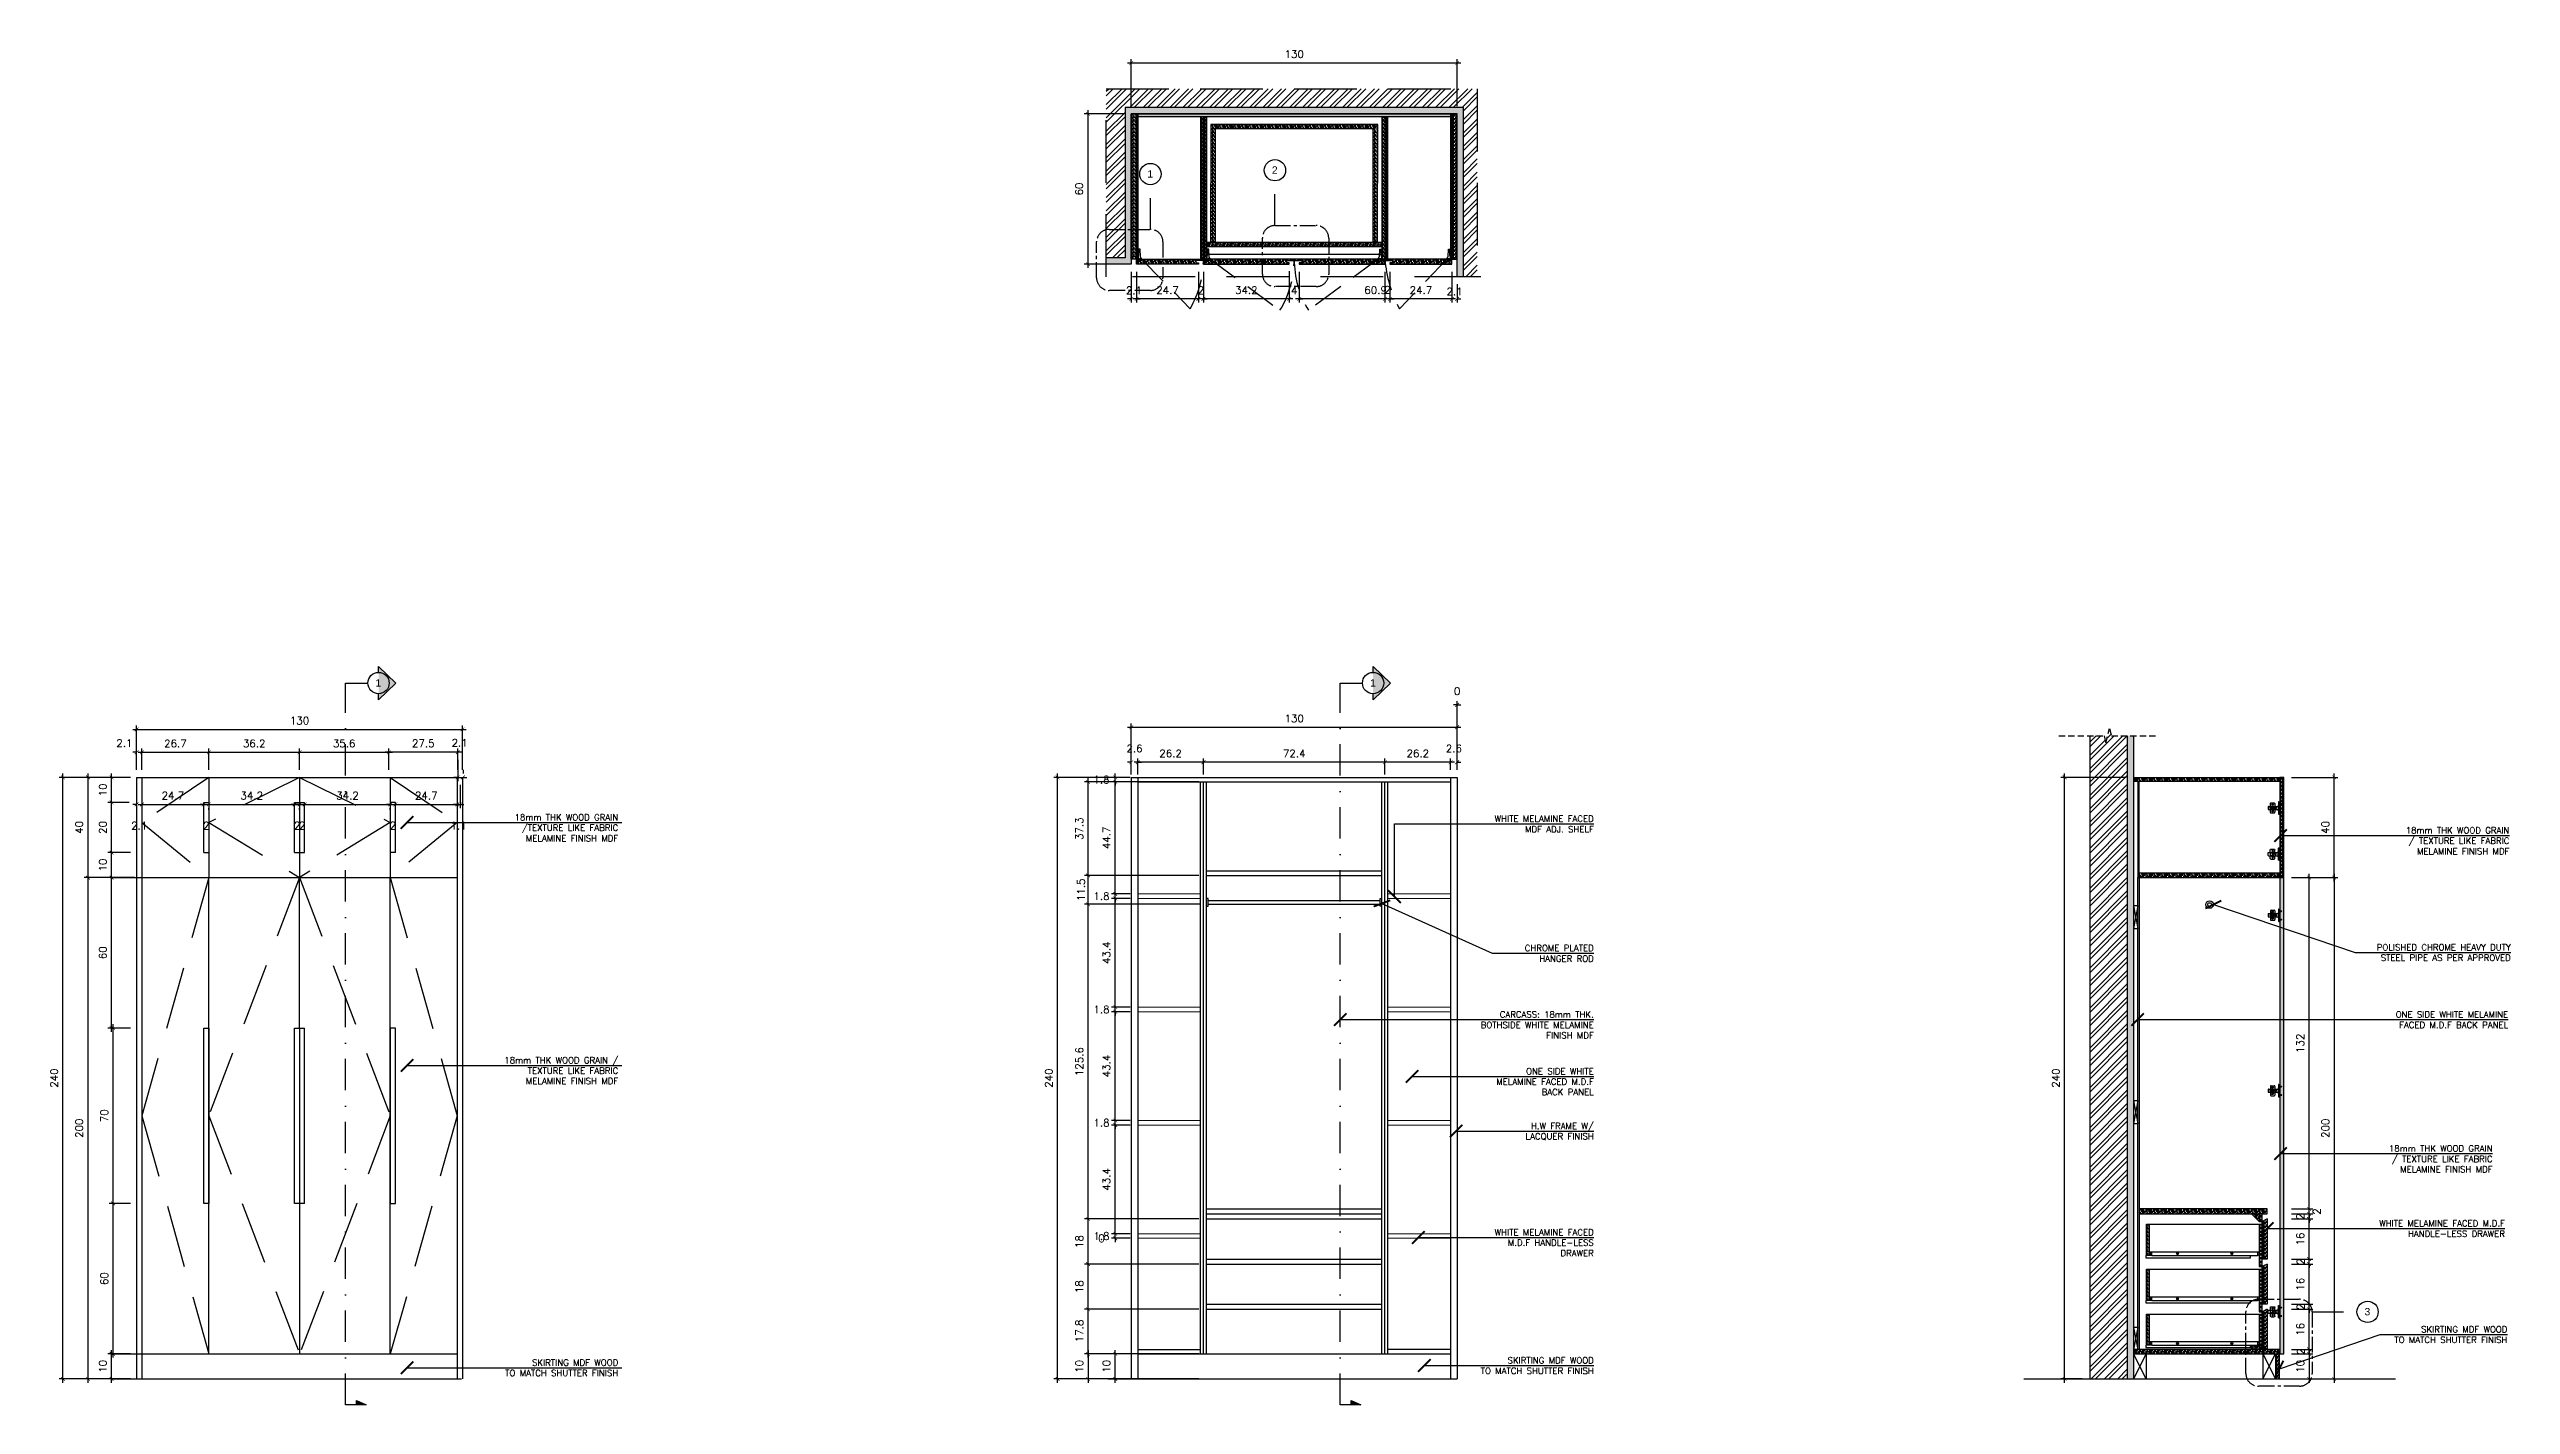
# Model space of a CAD drawing. Header units: centimetres. Extents: x -1287 to 4833, y -4090 to 0.
# Drawn here: x -1287 to -305, y -743 to -202 of the extents above; entities that cross this region are included whole.
import ezdxf
from ezdxf.enums import TextEntityAlignment as Align

# ---------------------------------------------------------------- set-up
doc = ezdxf.new("R2010")
doc.units = ezdxf.units.CM
doc.header["$LTSCALE"] = 100
doc.header["$MEASUREMENT"] = 0
for name, pattern in [('CENTER', [2, 1.25, -0.25, 0.25, -0.25]), ('DASHDOT', [1, 0.5, -0.25, 0, -0.25]), ('HIDDEN', [0.375, 0.25, -0.125])]:
    doc.linetypes.add(name, pattern=pattern)
doc.layers.add('.05', color=1, linetype='Continuous', lineweight=5)
for name, color, linetype in [('CABINET', 4, 'Continuous'), ('DIM IN', 1, 'Continuous'), ('HATCH', 1, 'Continuous'), ('HIDDEN', 8, 'HIDDEN'), ('PLASTER', 8, 'Continuous'), ('SECTION LINE', 6, 'DASHDOT'), ('TEXT', 3, 'Continuous'), ('WALL SECTION Y-Y FOR XREF$0$TEXT', 3, 'Continuous'), ('WALL-03', 2, 'Continuous'), ('WALL-04', 1, 'Continuous')]:
    doc.layers.add(name, color=color, linetype=linetype)
doc.styles.add('ART', font='arial.ttf')
doc.styles.add('ROMANS', font='romans')
doc.styles.add('WALL SECTION Y-Y FOR XREF$0$ART', font='arial.ttf')
doc.styles.add('WALL SECTION Y-Y FOR XREF$0$PL18', font='romans.shx', dxfattribs={"height": 18})
doc.dimstyles.new('AS-17-100', dxfattribs={"dimtxt": 10, "dimasz": 5, "dimexe": 10, "dimexo": 10, "dimgap": 6, "dimtad": 1, "dimtoh": 1, "dimdec": 0, "dimdsep": 46, "dimtxsty": 'ROMANS', "dimblk1": 'ARCHTICK', "dimblk2": 'ARCHTICK', "dimsah": 1, "dimcen": 25, "dimdle": 10, "dimclrd": 1, "dimclre": 1, "dimclrt": 2, "dimadec": 0, "dimazin": 0, "dimtfac": 1, "dimtdec": 0, "dimtofl": 0, "dimtmove": 2, "dimatfit": 3, "dimldrblk": 'ARCHTICK', "dimfxl": 1, "dimtolj": 1, "dimtzin": 0, "dimarcsym": 0})
doc.dimstyles.new('WALL SECTION Y-Y FOR XREF$0$18-MH-100', dxfattribs={"dimtxt": 18, "dimasz": 12, "dimexe": 15, "dimexo": 15, "dimgap": 6, "dimtad": 1, "dimtoh": 1, "dimdec": 0, "dimzin": 0, "dimdsep": 46, "dimtxsty": 'WALL SECTION Y-Y FOR XREF$0$PL18', "dimblk1": 'WALL SECTION Y-Y FOR XREF$0$_ARCHTICK', "dimblk2": 'WALL SECTION Y-Y FOR XREF$0$_ARCHTICK', "dimsah": 1, "dimcen": 25, "dimdle": 15, "dimclrd": 1, "dimclre": 1, "dimclrt": 2, "dimadec": 0, "dimazin": 0, "dimtfac": 1, "dimtdec": 0, "dimtmove": 2, "dimatfit": 3, "dimldrblk": 'WALL SECTION Y-Y FOR XREF$0$_ARCHTICK', "dimfxl": 1, "dimtolj": 1, "dimtzin": 0, "dimarcsym": 0})
pattern_1 = [(180, (-915.5735, -104.4734), (2e-16, 1.5), [2.5, -0.5]), (180, (-915.0735, -103.9734), (2e-16, 1.5), [1.5, -0.375, 0.75, -0.375]), (180, (-914.3235, -103.4734), (2e-16, 1.5), [2.5, -0.5])]
pattern_2 = [(180, (-928.8735, -104.4734), (2e-16, 1.5), [2.5, -0.5]), (180, (-928.3735, -103.9734), (2e-16, 1.5), [1.5, -0.375, 0.75, -0.375]), (180, (-927.6235, -103.4734), (2e-16, 1.5), [2.5, -0.5])]
pattern_3 = [(180, (-808.1559, 486.9922), (2e-16, 1.5), [2.5, -0.5]), (180, (-807.6559, 487.4922), (2e-16, 1.5), [1.5, -0.375, 0.75, -0.375]), (180, (-806.9059, 487.9922), (2e-16, 1.5), [2.5, -0.5])]
pattern_4 = [(180, (-808.1559, 506.9922), (2e-16, 1.5), [2.5, -0.5]), (180, (-807.6559, 507.4922), (2e-16, 1.5), [1.5, -0.375, 0.75, -0.375]), (180, (-806.9059, 507.9922), (2e-16, 1.5), [2.5, -0.5])]
pattern_5 = [(180, (-808.1559, 506.5922), (2e-16, 1.5), [2.5, -0.5]), (180, (-807.6559, 507.0922), (2e-16, 1.5), [1.5, -0.375, 0.75, -0.375]), (180, (-806.9059, 507.5922), (2e-16, 1.5), [2.5, -0.5])]

msp = doc.modelspace()

# ---------------------------------------------------------------- texts
at = {"layer": 'SECTION LINE', "color": 2, "style": 'ART'}
for s, p in [('1', (-847.67, -251.5)), ('2', (-797.99, -249.96)), ('1', (-1155.59, -454.57)), ('1', (-758.81, -454.57)), ('3', (-362.12, -705.43))]:
    msp.add_text(s, height=2.95, dxfattribs=at).set_placement(p, align=Align.MIDDLE_CENTER)
at = {"layer": 'TEXT', "char_height": 2.5, "attachment_point": 3, "style": 'ROMANS'}
for s, width, insert in [('18mm THK WOOD GRAIN \\P/TEXTURE LIKE FABRIC \\PMELAMINE FINISH MDF', 108.9032, (-1059.9, -506.95)), ('WHITE MELAMINE FACED MDF ADJ. SHELF', 47.3797, (-670.73, -507.52)), ('18mm THK WOOD GRAIN \\P/ TEXTURE LIKE FABRIC \\PMELAMINE FINISH MDF', 108.9032, (-305.47, -512.14)), ('CHROME PLATED \\PHANGER ROD', 108.9032, (-670.73, -559.14)), ('POLISHED CHROME HEAVY DUTY \\PSTEEL PIPE AS PER APPROVED', 108.9032, (-304.92, -558.83)), ('CARCASS: 18mm THK. \\PBOTHSIDE WHITE MELAMINE\\PFINISH MDF', 108.9032, (-670.73, -585.61)), ('ONE SIDE WHITE MELAMINE \\PFACED M.D.F BACK PANEL', 108.9032, (-305.95, -585.61)), ('18mm THK WOOD GRAIN /\\PTEXTURE LIKE FABRIC \\PMELAMINE FINISH MDF', 108.9032, (-1059.9, -603.86)), ('ONE SIDE WHITE \\PMELAMINE FACED M.D.F \\PBACK PANEL', 108.9032, (-670.73, -608.25)), ('H.W FRAME W/ \\PLACQUER FINISH', 108.9032, (-670.73, -630.09)), ('18mm THK WOOD GRAIN \\P/ TEXTURE LIKE FABRIC \\PMELAMINE FINISH MDF', 108.9032, (-312.18, -639.07)), ('\\pt30;WHITE MELAMINE FACED \\PM.D.F HANDLE-LESS \\PDRAWER', 108.9032, (-670.73, -672.5)), ('\\pt30;WHITE MELAMINE FACED M.D.F\\PHANDLE-LESS DRAWER', 108.9032, (-307.26, -668.95)), ('SKIRTING MDF WOOD\\PTO MATCH SHUTTER FINISH', 108.9032, (-306.27, -711.25)), ('SKIRTING MDF WOOD\\PTO MATCH SHUTTER FINISH', 108.9032, (-1059.9, -724.48)), ('SKIRTING MDF WOOD\\PTO MATCH SHUTTER FINISH', 108.9032, (-670.73, -723.62))]:
    msp.add_mtext_dynamic_manual_height_columns(s, width=width, gutter_width=100, heights=[0], dxfattribs=dict(at, insert=insert))

# ---------------------------------------------------------------- blocks, each defined once
blk = doc.blocks.new('_ARCHTICK')
at = {"color": 0, "linetype": 'ByBlock', "const_width": 0.15}
blk.add_lwpolyline([(-0.5, -0.5), (0.5, 0.5)], dxfattribs=at)
blk = doc.blocks.new('*D137')
at = {"layer": 'Defpoints', "color": 0, "transparency": 16777216}
for p in [(-1271.42, -532.26), (-1249.92, -532.26), (-1251.42, -732.26)]:
    blk.add_point(p, dxfattribs=at)
at = {"layer": 'DIM IN', "color": 1, "lineweight": -2, "transparency": 16777216}
for p, q in [((-1252.92, -532.26), (-1272.92, -532.26)), ((-1271.42, -733.76), (-1271.42, -530.76)), ((-1254.42, -732.26), (-1272.92, -732.26))]:
    blk.add_line(p, q, dxfattribs=at)
at = {"layer": 'DIM IN', "color": 1, "lineweight": -2, "transparency": 16777216, "xscale": 1.5, "yscale": 1.5, "zscale": 1.5}
for p, rotation in [((-1271.42, -532.26), 90), ((-1271.42, -732.26), 270)]:
    blk.add_blockref('_ARCHTICK', p, dxfattribs=dict(at, rotation=rotation))
at = {"layer": 'DIM IN', "color": 2, "transparency": 16777216, "insert": (-1274.92, -632.26), "char_height": 3, "attachment_point": 5, "rotation": 90, "style": 'ROMANS'}
blk.add_mtext('\\A1;200', dxfattribs=at)
blk = doc.blocks.new('*D291')
at = {"layer": 'Defpoints', "color": 0, "transparency": 16777216}
for p in [(-1249.92, -482.26), (-1252.02, -492.26), (-1249.92, -492.26)]:
    blk.add_point(p, dxfattribs=at)
at = {"layer": 'DIM IN', "color": 1, "lineweight": -2, "transparency": 16777216}
for p, q in [((-1252.02, -489.26), (-1252.02, -480.76)), ((-1249.92, -489.26), (-1249.92, -480.76)), ((-1252.02, -482.26), (-1253.52, -482.26)), ((-1249.92, -482.26), (-1248.42, -482.26))]:
    blk.add_line(p, q, dxfattribs=at)
at = {"layer": 'DIM IN', "color": 1, "lineweight": -2, "transparency": 16777216, "xscale": 1.5, "yscale": 1.5, "zscale": 1.5}
blk.add_blockref('_ARCHTICK', (-1252.02, -482.26), dxfattribs=at)
at = {"layer": 'DIM IN', "color": 1, "lineweight": -2, "transparency": 16777216, "xscale": 1.5, "yscale": 1.5, "zscale": 1.5, "rotation": 180}
blk.add_blockref('_ARCHTICK', (-1249.92, -482.26), dxfattribs=at)
at = {"layer": 'DIM IN', "color": 2, "transparency": 16777216, "insert": (-1256.92, -478.64), "char_height": 3, "attachment_point": 5, "style": 'ROMANS'}
blk.add_mtext('\\A1;2.1', dxfattribs=at)
blk = doc.blocks.new('*D292')
at = {"layer": 'Defpoints', "color": 0, "transparency": 16777216}
for p in [(-1187.02, -482.26), (-1223.22, -492.26), (-1187.02, -492.26)]:
    blk.add_point(p, dxfattribs=at)
at = {"layer": 'DIM IN', "color": 1, "lineweight": -2, "transparency": 16777216}
for p, q in [((-1223.22, -489.26), (-1223.22, -480.76)), ((-1187.02, -489.26), (-1187.02, -480.76)), ((-1224.72, -482.26), (-1185.52, -482.26))]:
    blk.add_line(p, q, dxfattribs=at)
at = {"layer": 'DIM IN', "color": 1, "lineweight": -2, "transparency": 16777216, "xscale": 1.5, "yscale": 1.5, "zscale": 1.5, "rotation": 180}
blk.add_blockref('_ARCHTICK', (-1223.22, -482.26), dxfattribs=at)
at = {"layer": 'DIM IN', "color": 1, "lineweight": -2, "transparency": 16777216, "xscale": 1.5, "yscale": 1.5, "zscale": 1.5}
blk.add_blockref('_ARCHTICK', (-1187.02, -482.26), dxfattribs=at)
at = {"layer": 'DIM IN', "color": 2, "transparency": 16777216, "insert": (-1205.12, -478.76), "char_height": 3, "attachment_point": 5, "style": 'ROMANS'}
blk.add_mtext('\\A1;36.2', dxfattribs=at)
blk = doc.blocks.new('*D138')
at = {"layer": 'Defpoints', "color": 0, "transparency": 16777216}
for p in [(-1151.42, -482.26), (-1151.42, -492.26), (-1123.92, -492.26)]:
    blk.add_point(p, dxfattribs=at)
at = {"layer": 'DIM IN', "color": 1, "lineweight": -2, "transparency": 16777216}
for p, q in [((-1151.42, -489.26), (-1151.42, -480.76)), ((-1123.92, -489.26), (-1123.92, -480.76)), ((-1122.42, -482.26), (-1152.92, -482.26))]:
    blk.add_line(p, q, dxfattribs=at)
at = {"layer": 'DIM IN', "color": 1, "lineweight": -2, "transparency": 16777216, "xscale": 1.5, "yscale": 1.5, "zscale": 1.5, "rotation": 180}
blk.add_blockref('_ARCHTICK', (-1151.42, -482.26), dxfattribs=at)
at = {"layer": 'DIM IN', "color": 1, "lineweight": -2, "transparency": 16777216, "xscale": 1.5, "yscale": 1.5, "zscale": 1.5}
blk.add_blockref('_ARCHTICK', (-1123.92, -482.26), dxfattribs=at)
at = {"layer": 'DIM IN', "color": 2, "transparency": 16777216, "insert": (-1137.67, -478.69), "char_height": 3, "attachment_point": 5, "style": 'ROMANS'}
blk.add_mtext('\\A1;27.5', dxfattribs=at)
blk = doc.blocks.new('*D139')
at = {"layer": 'Defpoints', "color": 0, "transparency": 16777216}
for p in [(-1261.42, -592.26), (-1251.42, -592.26), (-1251.42, -662.26)]:
    blk.add_point(p, dxfattribs=at)
at = {"layer": 'DIM IN', "color": 1, "lineweight": -2, "transparency": 16777216}
for p, q in [((-1254.42, -592.26), (-1262.92, -592.26)), ((-1261.42, -663.76), (-1261.42, -590.76)), ((-1254.42, -662.26), (-1262.92, -662.26))]:
    blk.add_line(p, q, dxfattribs=at)
at = {"layer": 'DIM IN', "color": 1, "lineweight": -2, "transparency": 16777216, "xscale": 1.5, "yscale": 1.5, "zscale": 1.5}
for p, rotation in [((-1261.42, -592.26), 90), ((-1261.42, -662.26), 270)]:
    blk.add_blockref('_ARCHTICK', p, dxfattribs=dict(at, rotation=rotation))
at = {"layer": 'DIM IN', "color": 2, "transparency": 16777216, "insert": (-1264.92, -627.26), "char_height": 3, "attachment_point": 5, "rotation": 90, "style": 'ROMANS'}
blk.add_mtext('\\A1;70', dxfattribs=at)
blk = doc.blocks.new('*D140')
at = {"layer": 'Defpoints', "color": 0, "transparency": 16777216}
for p in [(-1281.42, -492.26), (-1251.42, -492.26), (-1251.42, -732.26)]:
    blk.add_point(p, dxfattribs=at)
at = {"layer": 'DIM IN', "color": 1, "lineweight": -2, "transparency": 16777216}
for p, q in [((-1281.42, -733.76), (-1281.42, -490.76)), ((-1254.42, -492.26), (-1282.92, -492.26)), ((-1254.42, -732.26), (-1282.92, -732.26))]:
    blk.add_line(p, q, dxfattribs=at)
at = {"layer": 'DIM IN', "color": 1, "lineweight": -2, "transparency": 16777216, "xscale": 1.5, "yscale": 1.5, "zscale": 1.5}
for p, rotation in [((-1281.42, -492.26), 90), ((-1281.42, -732.26), 270)]:
    blk.add_blockref('_ARCHTICK', p, dxfattribs=dict(at, rotation=rotation))
at = {"layer": 'DIM IN', "color": 2, "transparency": 16777216, "insert": (-1284.92, -612.26), "char_height": 3, "attachment_point": 5, "rotation": 90, "style": 'ROMANS'}
blk.add_mtext('\\A1;240', dxfattribs=at)
blk = doc.blocks.new('*D141')
at = {"layer": 'Defpoints', "color": 0, "transparency": 16777216}
for p in [(-1261.42, -662.26), (-1251.42, -662.26), (-1251.42, -722.26)]:
    blk.add_point(p, dxfattribs=at)
at = {"layer": 'DIM IN', "color": 1, "lineweight": -2, "transparency": 16777216}
for p, q in [((-1254.42, -662.26), (-1262.92, -662.26)), ((-1261.42, -723.76), (-1261.42, -660.76)), ((-1254.42, -722.26), (-1262.92, -722.26))]:
    blk.add_line(p, q, dxfattribs=at)
at = {"layer": 'DIM IN', "color": 1, "lineweight": -2, "transparency": 16777216, "xscale": 1.5, "yscale": 1.5, "zscale": 1.5}
for p, rotation in [((-1261.42, -662.26), 90), ((-1261.42, -722.26), 270)]:
    blk.add_blockref('_ARCHTICK', p, dxfattribs=dict(at, rotation=rotation))
at = {"layer": 'DIM IN', "color": 2, "transparency": 16777216, "insert": (-1264.92, -692.26), "char_height": 3, "attachment_point": 5, "rotation": 90, "style": 'ROMANS'}
blk.add_mtext('\\A1;60', dxfattribs=at)
blk = doc.blocks.new('*D293')
at = {"layer": 'Defpoints', "color": 0, "transparency": 16777216}
for p in [(-1262.02, -722.26), (-1251.42, -722.26), (-1252.02, -732.26)]:
    blk.add_point(p, dxfattribs=at)
at = {"layer": 'DIM IN', "color": 1, "lineweight": -2, "transparency": 16777216}
for p, q in [((-1254.42, -722.26), (-1263.52, -722.26)), ((-1262.02, -733.76), (-1262.02, -720.76)), ((-1255.02, -732.26), (-1263.52, -732.26))]:
    blk.add_line(p, q, dxfattribs=at)
at = {"layer": 'DIM IN', "color": 1, "lineweight": -2, "transparency": 16777216, "xscale": 1.5, "yscale": 1.5, "zscale": 1.5}
for p, rotation in [((-1262.02, -722.26), 90), ((-1262.02, -732.26), 270)]:
    blk.add_blockref('_ARCHTICK', p, dxfattribs=dict(at, rotation=rotation))
at = {"layer": 'DIM IN', "color": 2, "transparency": 16777216, "insert": (-1265.52, -727.26), "char_height": 3, "attachment_point": 5, "rotation": 90, "style": 'ROMANS'}
blk.add_mtext('\\A1;10', dxfattribs=at)
blk = doc.blocks.new('*D142')
at = {"layer": 'Defpoints', "color": 0, "transparency": 16777216}
for p in [(-1271.42, -492.26), (-1251.42, -492.26), (-1249.92, -532.26)]:
    blk.add_point(p, dxfattribs=at)
at = {"layer": 'DIM IN', "color": 1, "lineweight": -2, "transparency": 16777216}
for p, q in [((-1271.42, -533.76), (-1271.42, -490.76)), ((-1254.42, -492.26), (-1272.92, -492.26)), ((-1252.92, -532.26), (-1272.92, -532.26))]:
    blk.add_line(p, q, dxfattribs=at)
at = {"layer": 'DIM IN', "color": 1, "lineweight": -2, "transparency": 16777216, "xscale": 1.5, "yscale": 1.5, "zscale": 1.5}
for p, rotation in [((-1271.42, -492.26), 90), ((-1271.42, -532.26), 270)]:
    blk.add_blockref('_ARCHTICK', p, dxfattribs=dict(at, rotation=rotation))
at = {"layer": 'DIM IN', "color": 2, "transparency": 16777216, "insert": (-1274.92, -512.26), "char_height": 3, "attachment_point": 5, "rotation": 90, "style": 'ROMANS'}
blk.add_mtext('\\A1;40', dxfattribs=at)
blk = doc.blocks.new('*D294')
at = {"layer": 'Defpoints', "color": 0, "transparency": 16777216}
for p in [(-1151.42, -482.26), (-1187.02, -492.26), (-1151.42, -492.26)]:
    blk.add_point(p, dxfattribs=at)
at = {"layer": 'DIM IN', "color": 1, "lineweight": -2, "transparency": 16777216}
for p, q in [((-1187.02, -489.26), (-1187.02, -480.76)), ((-1151.42, -489.26), (-1151.42, -480.76)), ((-1188.52, -482.26), (-1149.92, -482.26))]:
    blk.add_line(p, q, dxfattribs=at)
at = {"layer": 'DIM IN', "color": 1, "lineweight": -2, "transparency": 16777216, "xscale": 1.5, "yscale": 1.5, "zscale": 1.5, "rotation": 180}
blk.add_blockref('_ARCHTICK', (-1187.02, -482.26), dxfattribs=at)
at = {"layer": 'DIM IN', "color": 1, "lineweight": -2, "transparency": 16777216, "xscale": 1.5, "yscale": 1.5, "zscale": 1.5}
blk.add_blockref('_ARCHTICK', (-1151.42, -482.26), dxfattribs=at)
at = {"layer": 'DIM IN', "color": 2, "transparency": 16777216, "insert": (-1169.22, -478.76), "char_height": 3, "attachment_point": 5, "style": 'ROMANS'}
blk.add_mtext('\\A1;35.6', dxfattribs=at)
blk = doc.blocks.new('*D295')
at = {"layer": 'Defpoints', "color": 0, "transparency": 16777216}
for p in [(-1223.22, -482.26), (-1249.92, -492.26), (-1223.22, -492.26)]:
    blk.add_point(p, dxfattribs=at)
at = {"layer": 'DIM IN', "color": 1, "lineweight": -2, "transparency": 16777216}
for p, q in [((-1249.92, -489.26), (-1249.92, -480.76)), ((-1223.22, -489.26), (-1223.22, -480.76)), ((-1251.42, -482.26), (-1221.72, -482.26))]:
    blk.add_line(p, q, dxfattribs=at)
at = {"layer": 'DIM IN', "color": 1, "lineweight": -2, "transparency": 16777216, "xscale": 1.5, "yscale": 1.5, "zscale": 1.5, "rotation": 180}
blk.add_blockref('_ARCHTICK', (-1249.92, -482.26), dxfattribs=at)
at = {"layer": 'DIM IN', "color": 1, "lineweight": -2, "transparency": 16777216, "xscale": 1.5, "yscale": 1.5, "zscale": 1.5}
blk.add_blockref('_ARCHTICK', (-1223.22, -482.26), dxfattribs=at)
at = {"layer": 'DIM IN', "color": 2, "transparency": 16777216, "insert": (-1236.57, -478.76), "char_height": 3, "attachment_point": 5, "style": 'ROMANS'}
blk.add_mtext('\\A1;26.7', dxfattribs=at)
blk = doc.blocks.new('*D343')
at = {"layer": 'Defpoints', "color": 0, "transparency": 16777216}
for p in [(-1262.02, -532.26), (-1252.02, -532.26), (-1251.42, -592.26)]:
    blk.add_point(p, dxfattribs=at)
at = {"layer": 'DIM IN', "color": 1, "lineweight": -2, "transparency": 16777216}
for p, q in [((-1255.02, -532.26), (-1263.52, -532.26)), ((-1262.02, -593.76), (-1262.02, -530.76)), ((-1254.42, -592.26), (-1263.52, -592.26))]:
    blk.add_line(p, q, dxfattribs=at)
at = {"layer": 'DIM IN', "color": 1, "lineweight": -2, "transparency": 16777216, "xscale": 1.5, "yscale": 1.5, "zscale": 1.5}
for p, rotation in [((-1262.02, -532.26), 90), ((-1262.02, -592.26), 270)]:
    blk.add_blockref('_ARCHTICK', p, dxfattribs=dict(at, rotation=rotation))
at = {"layer": 'DIM IN', "color": 2, "transparency": 16777216, "insert": (-1265.52, -562.26), "char_height": 3, "attachment_point": 5, "rotation": 90, "style": 'ROMANS'}
blk.add_mtext('\\A1;60', dxfattribs=at)
blk = doc.blocks.new('*D344')
at = {"layer": 'Defpoints', "color": 0, "transparency": 16777216}
for p in [(-1262.02, -522.26), (-1251.42, -522.26), (-1252.02, -532.26)]:
    blk.add_point(p, dxfattribs=at)
at = {"layer": 'DIM IN', "color": 1, "lineweight": -2, "transparency": 16777216}
for p, q in [((-1254.42, -522.26), (-1263.52, -522.26)), ((-1262.02, -533.76), (-1262.02, -520.76)), ((-1255.02, -532.26), (-1263.52, -532.26))]:
    blk.add_line(p, q, dxfattribs=at)
at = {"layer": 'DIM IN', "color": 1, "lineweight": -2, "transparency": 16777216, "xscale": 1.5, "yscale": 1.5, "zscale": 1.5}
for p, rotation in [((-1262.02, -522.26), 90), ((-1262.02, -532.26), 270)]:
    blk.add_blockref('_ARCHTICK', p, dxfattribs=dict(at, rotation=rotation))
at = {"layer": 'DIM IN', "color": 2, "transparency": 16777216, "insert": (-1265.52, -527.26), "char_height": 3, "attachment_point": 5, "rotation": 90, "style": 'ROMANS'}
blk.add_mtext('\\A1;10', dxfattribs=at)
blk = doc.blocks.new('*D345')
at = {"layer": 'Defpoints', "color": 0, "transparency": 16777216}
for p in [(-1262.02, -502.26), (-1252.02, -502.26), (-1251.42, -522.26)]:
    blk.add_point(p, dxfattribs=at)
at = {"layer": 'DIM IN', "color": 1, "lineweight": -2, "transparency": 16777216}
for p, q in [((-1262.02, -523.76), (-1262.02, -500.76)), ((-1255.02, -502.26), (-1263.52, -502.26)), ((-1254.42, -522.26), (-1263.52, -522.26))]:
    blk.add_line(p, q, dxfattribs=at)
at = {"layer": 'DIM IN', "color": 1, "lineweight": -2, "transparency": 16777216, "xscale": 1.5, "yscale": 1.5, "zscale": 1.5}
for p, rotation in [((-1262.02, -502.26), 90), ((-1262.02, -522.26), 270)]:
    blk.add_blockref('_ARCHTICK', p, dxfattribs=dict(at, rotation=rotation))
at = {"layer": 'DIM IN', "color": 2, "transparency": 16777216, "insert": (-1265.52, -512.26), "char_height": 3, "attachment_point": 5, "rotation": 90, "style": 'ROMANS'}
blk.add_mtext('\\A1;20', dxfattribs=at)
blk = doc.blocks.new('*D346')
at = {"layer": 'Defpoints', "color": 0, "transparency": 16777216}
for p in [(-1262.02, -492.26), (-1252.02, -492.26), (-1252.02, -502.26)]:
    blk.add_point(p, dxfattribs=at)
at = {"layer": 'DIM IN', "color": 1, "lineweight": -2, "transparency": 16777216}
for p, q in [((-1262.02, -503.76), (-1262.02, -490.76)), ((-1255.02, -492.26), (-1263.52, -492.26)), ((-1255.02, -502.26), (-1263.52, -502.26))]:
    blk.add_line(p, q, dxfattribs=at)
at = {"layer": 'DIM IN', "color": 1, "lineweight": -2, "transparency": 16777216, "xscale": 1.5, "yscale": 1.5, "zscale": 1.5}
for p, rotation in [((-1262.02, -492.26), 90), ((-1262.02, -502.26), 270)]:
    blk.add_blockref('_ARCHTICK', p, dxfattribs=dict(at, rotation=rotation))
at = {"layer": 'DIM IN', "color": 2, "transparency": 16777216, "insert": (-1265.52, -497.26), "char_height": 3, "attachment_point": 5, "rotation": 90, "style": 'ROMANS'}
blk.add_mtext('\\A1;10', dxfattribs=at)
blk = doc.blocks.new('WALL SECTION Y-Y FOR XREF$0$_ARCHTICK')
at = {"color": 0, "linetype": 'ByBlock', "const_width": 0.15}
blk.add_lwpolyline([(-0.5, -0.5), (0.5, 0.5)], dxfattribs=at)
blk = doc.blocks.new('*D202')
at = {"layer": 'Defpoints', "color": 0, "transparency": 16777216}
for p in [(-1123.92, -482.26), (-1123.92, -492.26), (-1121.82, -492.26)]:
    blk.add_point(p, dxfattribs=at)
at = {"layer": 'DIM IN', "color": 1, "lineweight": -2, "transparency": 16777216}
for p, q in [((-1123.92, -485.26), (-1123.92, -493.76)), ((-1121.82, -489.26), (-1121.82, -490.76)), ((-1123.92, -492.26), (-1125.42, -492.26)), ((-1121.82, -492.26), (-1120.32, -492.26))]:
    blk.add_line(p, q, dxfattribs=at)
at = {"layer": 'DIM IN', "color": 1, "lineweight": -2, "transparency": 16777216, "xscale": 1.5, "yscale": 1.5, "zscale": 1.5}
blk.add_blockref('_ARCHTICK', (-1123.92, -492.26), dxfattribs=at)
at = {"layer": 'DIM IN', "color": 1, "lineweight": -2, "transparency": 16777216, "xscale": 1.5, "yscale": 1.5, "zscale": 1.5, "rotation": 180}
blk.add_blockref('_ARCHTICK', (-1121.82, -492.26), dxfattribs=at)
at = {"layer": 'DIM IN', "color": 2, "transparency": 16777216, "insert": (-1123.17, -478.51), "char_height": 3, "attachment_point": 5, "style": 'ROMANS'}
blk.add_mtext('\\A1;2.1', dxfattribs=at)
blk = doc.blocks.new('*D417')
at = {"layer": 'Defpoints', "color": 0, "transparency": 16777216}
for p in [(-1252.02, -492.26), (-1249.92, -492.26), (-1249.92, -503.05)]:
    blk.add_point(p, dxfattribs=at)
at = {"layer": 'DIM IN', "color": 1, "lineweight": -2, "transparency": 16777216}
for p, q in [((-1252.02, -495.26), (-1252.02, -504.55)), ((-1249.92, -495.26), (-1249.92, -504.55)), ((-1252.02, -503.05), (-1253.52, -503.05)), ((-1249.92, -503.05), (-1248.42, -503.05))]:
    blk.add_line(p, q, dxfattribs=at)
at = {"layer": 'DIM IN', "color": 1, "lineweight": -2, "transparency": 16777216, "xscale": 1.5, "yscale": 1.5, "zscale": 1.5}
blk.add_blockref('_ARCHTICK', (-1252.02, -503.05), dxfattribs=at)
at = {"layer": 'DIM IN', "color": 1, "lineweight": -2, "transparency": 16777216, "xscale": 1.5, "yscale": 1.5, "zscale": 1.5, "rotation": 180}
blk.add_blockref('_ARCHTICK', (-1249.92, -503.05), dxfattribs=at)
at = {"layer": 'DIM IN', "color": 2, "transparency": 16777216, "insert": (-1250.97, -511.55), "char_height": 3, "attachment_point": 5, "style": 'ROMANS'}
blk.add_mtext('\\A1;2.1', dxfattribs=at)
blk = doc.blocks.new('*D418')
at = {"layer": 'Defpoints', "color": 0, "transparency": 16777216}
for p in [(-1249.92, -492.26), (-1225.22, -502.26), (-1225.22, -503.05)]:
    blk.add_point(p, dxfattribs=at)
at = {"layer": 'DIM IN', "color": 1, "lineweight": -2, "transparency": 16777216}
for p, q in [((-1249.92, -495.26), (-1249.92, -504.55)), ((-1251.42, -503.05), (-1223.72, -503.05)), ((-1225.22, -505.26), (-1225.22, -504.55))]:
    blk.add_line(p, q, dxfattribs=at)
at = {"layer": 'DIM IN', "color": 1, "lineweight": -2, "transparency": 16777216, "xscale": 1.5, "yscale": 1.5, "zscale": 1.5, "rotation": 180}
blk.add_blockref('_ARCHTICK', (-1249.92, -503.05), dxfattribs=at)
at = {"layer": 'DIM IN', "color": 1, "lineweight": -2, "transparency": 16777216, "xscale": 1.5, "yscale": 1.5, "zscale": 1.5}
blk.add_blockref('_ARCHTICK', (-1225.22, -503.05), dxfattribs=at)
at = {"layer": 'DIM IN', "color": 2, "transparency": 16777216, "insert": (-1237.57, -499.55), "char_height": 3, "attachment_point": 5, "style": 'ROMANS'}
blk.add_mtext('\\A1;24.7', dxfattribs=at)
blk = doc.blocks.new('*D419')
at = {"layer": 'Defpoints', "color": 0, "transparency": 16777216}
for p in [(-1225.22, -502.26), (-1223.22, -502.26), (-1223.22, -503.05)]:
    blk.add_point(p, dxfattribs=at)
at = {"layer": 'DIM IN', "color": 1, "lineweight": -2, "transparency": 16777216}
for p, q in [((-1225.22, -503.05), (-1226.72, -503.05)), ((-1225.22, -505.26), (-1225.22, -504.55)), ((-1223.22, -503.05), (-1221.72, -503.05)), ((-1223.22, -505.26), (-1223.22, -504.55))]:
    blk.add_line(p, q, dxfattribs=at)
at = {"layer": 'DIM IN', "color": 1, "lineweight": -2, "transparency": 16777216, "xscale": 1.5, "yscale": 1.5, "zscale": 1.5}
blk.add_blockref('_ARCHTICK', (-1225.22, -503.05), dxfattribs=at)
at = {"layer": 'DIM IN', "color": 1, "lineweight": -2, "transparency": 16777216, "xscale": 1.5, "yscale": 1.5, "zscale": 1.5, "rotation": 180}
blk.add_blockref('_ARCHTICK', (-1223.22, -503.05), dxfattribs=at)
at = {"layer": 'DIM IN', "color": 2, "transparency": 16777216, "insert": (-1224.22, -511.55), "char_height": 3, "attachment_point": 5, "style": 'ROMANS'}
blk.add_mtext('\\A1;2', dxfattribs=at)
blk = doc.blocks.new('*D420')
at = {"layer": 'Defpoints', "color": 0, "transparency": 16777216}
for p in [(-1223.22, -502.26), (-1189.02, -502.26), (-1189.02, -503.05)]:
    blk.add_point(p, dxfattribs=at)
at = {"layer": 'DIM IN', "color": 1, "lineweight": -2, "transparency": 16777216}
for p, q in [((-1224.72, -503.05), (-1187.52, -503.05)), ((-1223.22, -505.26), (-1223.22, -504.55)), ((-1189.02, -505.26), (-1189.02, -504.55))]:
    blk.add_line(p, q, dxfattribs=at)
at = {"layer": 'DIM IN', "color": 1, "lineweight": -2, "transparency": 16777216, "xscale": 1.5, "yscale": 1.5, "zscale": 1.5, "rotation": 180}
blk.add_blockref('_ARCHTICK', (-1223.22, -503.05), dxfattribs=at)
at = {"layer": 'DIM IN', "color": 1, "lineweight": -2, "transparency": 16777216, "xscale": 1.5, "yscale": 1.5, "zscale": 1.5}
blk.add_blockref('_ARCHTICK', (-1189.02, -503.05), dxfattribs=at)
at = {"layer": 'DIM IN', "color": 2, "transparency": 16777216, "insert": (-1206.12, -499.55), "char_height": 3, "attachment_point": 5, "style": 'ROMANS'}
blk.add_mtext('\\A1;34.2', dxfattribs=at)
blk = doc.blocks.new('*D421')
at = {"layer": 'Defpoints', "color": 0, "transparency": 16777216}
for p in [(-1189.02, -502.26), (-1187.02, -502.26), (-1187.02, -503.05)]:
    blk.add_point(p, dxfattribs=at)
at = {"layer": 'DIM IN', "color": 1, "lineweight": -2, "transparency": 16777216}
for p, q in [((-1189.02, -503.05), (-1190.52, -503.05)), ((-1189.02, -505.26), (-1189.02, -504.55)), ((-1187.02, -503.05), (-1185.52, -503.05)), ((-1187.02, -505.26), (-1187.02, -504.55))]:
    blk.add_line(p, q, dxfattribs=at)
at = {"layer": 'DIM IN', "color": 1, "lineweight": -2, "transparency": 16777216, "xscale": 1.5, "yscale": 1.5, "zscale": 1.5}
blk.add_blockref('_ARCHTICK', (-1189.02, -503.05), dxfattribs=at)
at = {"layer": 'DIM IN', "color": 1, "lineweight": -2, "transparency": 16777216, "xscale": 1.5, "yscale": 1.5, "zscale": 1.5, "rotation": 180}
blk.add_blockref('_ARCHTICK', (-1187.02, -503.05), dxfattribs=at)
at = {"layer": 'DIM IN', "color": 2, "transparency": 16777216, "insert": (-1188.02, -511.55), "char_height": 3, "attachment_point": 5, "style": 'ROMANS'}
blk.add_mtext('\\A1;2', dxfattribs=at)
blk = doc.blocks.new('*D422')
at = {"layer": 'Defpoints', "color": 0, "transparency": 16777216}
for p in [(-1187.02, -502.26), (-1185.02, -502.26), (-1185.02, -503.05)]:
    blk.add_point(p, dxfattribs=at)
at = {"layer": 'DIM IN', "color": 1, "lineweight": -2, "transparency": 16777216}
for p, q in [((-1187.02, -503.05), (-1188.52, -503.05)), ((-1187.02, -505.26), (-1187.02, -504.55)), ((-1185.02, -503.05), (-1183.52, -503.05)), ((-1185.02, -505.26), (-1185.02, -504.55))]:
    blk.add_line(p, q, dxfattribs=at)
at = {"layer": 'DIM IN', "color": 1, "lineweight": -2, "transparency": 16777216, "xscale": 1.5, "yscale": 1.5, "zscale": 1.5}
blk.add_blockref('_ARCHTICK', (-1187.02, -503.05), dxfattribs=at)
at = {"layer": 'DIM IN', "color": 1, "lineweight": -2, "transparency": 16777216, "xscale": 1.5, "yscale": 1.5, "zscale": 1.5, "rotation": 180}
blk.add_blockref('_ARCHTICK', (-1185.02, -503.05), dxfattribs=at)
at = {"layer": 'DIM IN', "color": 2, "transparency": 16777216, "insert": (-1186.02, -511.55), "char_height": 3, "attachment_point": 5, "style": 'ROMANS'}
blk.add_mtext('\\A1;2', dxfattribs=at)
blk = doc.blocks.new('*D423')
at = {"layer": 'Defpoints', "color": 0, "transparency": 16777216}
for p in [(-1185.02, -502.26), (-1150.82, -502.26), (-1150.82, -503.05)]:
    blk.add_point(p, dxfattribs=at)
at = {"layer": 'DIM IN', "color": 1, "lineweight": -2, "transparency": 16777216}
for p, q in [((-1186.52, -503.05), (-1149.32, -503.05)), ((-1185.02, -505.26), (-1185.02, -504.55)), ((-1150.82, -505.26), (-1150.82, -504.55))]:
    blk.add_line(p, q, dxfattribs=at)
at = {"layer": 'DIM IN', "color": 1, "lineweight": -2, "transparency": 16777216, "xscale": 1.5, "yscale": 1.5, "zscale": 1.5, "rotation": 180}
blk.add_blockref('_ARCHTICK', (-1185.02, -503.05), dxfattribs=at)
at = {"layer": 'DIM IN', "color": 1, "lineweight": -2, "transparency": 16777216, "xscale": 1.5, "yscale": 1.5, "zscale": 1.5}
blk.add_blockref('_ARCHTICK', (-1150.82, -503.05), dxfattribs=at)
at = {"layer": 'DIM IN', "color": 2, "transparency": 16777216, "insert": (-1167.92, -499.55), "char_height": 3, "attachment_point": 5, "style": 'ROMANS'}
blk.add_mtext('\\A1;34.2', dxfattribs=at)
blk = doc.blocks.new('*D205')
at = {"layer": 'Defpoints', "color": 0, "transparency": 16777216}
for p in [(-1150.82, -502.26), (-1148.82, -502.26), (-1148.82, -503.05)]:
    blk.add_point(p, dxfattribs=at)
at = {"layer": 'DIM IN', "color": 1, "lineweight": -2, "transparency": 16777216}
for p, q in [((-1150.82, -503.05), (-1152.32, -503.05)), ((-1150.82, -505.26), (-1150.82, -504.55)), ((-1148.82, -503.05), (-1147.32, -503.05)), ((-1148.82, -505.26), (-1148.82, -504.55))]:
    blk.add_line(p, q, dxfattribs=at)
at = {"layer": 'DIM IN', "color": 1, "lineweight": -2, "transparency": 16777216, "xscale": 1.5, "yscale": 1.5, "zscale": 1.5}
blk.add_blockref('_ARCHTICK', (-1150.82, -503.05), dxfattribs=at)
at = {"layer": 'DIM IN', "color": 1, "lineweight": -2, "transparency": 16777216, "xscale": 1.5, "yscale": 1.5, "zscale": 1.5, "rotation": 180}
blk.add_blockref('_ARCHTICK', (-1148.82, -503.05), dxfattribs=at)
at = {"layer": 'DIM IN', "color": 2, "transparency": 16777216, "insert": (-1149.82, -511.55), "char_height": 3, "attachment_point": 5, "style": 'ROMANS'}
blk.add_mtext('\\A1;2', dxfattribs=at)
blk = doc.blocks.new('*D424')
at = {"layer": 'Defpoints', "color": 0, "transparency": 16777216}
for p in [(-1124.12, -492.26), (-1148.82, -502.26), (-1124.12, -503.05)]:
    blk.add_point(p, dxfattribs=at)
at = {"layer": 'DIM IN', "color": 1, "lineweight": -2, "transparency": 16777216}
for p, q in [((-1124.12, -495.26), (-1124.12, -504.55)), ((-1150.32, -503.05), (-1122.62, -503.05)), ((-1148.82, -505.26), (-1148.82, -504.55))]:
    blk.add_line(p, q, dxfattribs=at)
at = {"layer": 'DIM IN', "color": 1, "lineweight": -2, "transparency": 16777216, "xscale": 1.5, "yscale": 1.5, "zscale": 1.5, "rotation": 180}
blk.add_blockref('_ARCHTICK', (-1148.82, -503.05), dxfattribs=at)
at = {"layer": 'DIM IN', "color": 1, "lineweight": -2, "transparency": 16777216, "xscale": 1.5, "yscale": 1.5, "zscale": 1.5}
blk.add_blockref('_ARCHTICK', (-1124.12, -503.05), dxfattribs=at)
at = {"layer": 'DIM IN', "color": 2, "transparency": 16777216, "insert": (-1136.47, -499.55), "char_height": 3, "attachment_point": 5, "style": 'ROMANS'}
blk.add_mtext('\\A1;24.7', dxfattribs=at)
blk = doc.blocks.new('*D425')
at = {"layer": 'Defpoints', "color": 0, "transparency": 16777216}
for p in [(-1124.12, -492.26), (-1123.02, -492.26), (-1123.02, -503.05)]:
    blk.add_point(p, dxfattribs=at)
at = {"layer": 'DIM IN', "color": 1, "lineweight": -2, "transparency": 16777216}
for p, q in [((-1124.12, -495.26), (-1124.12, -504.55)), ((-1123.02, -495.26), (-1123.02, -504.55)), ((-1124.12, -503.05), (-1125.62, -503.05)), ((-1123.02, -503.05), (-1121.52, -503.05))]:
    blk.add_line(p, q, dxfattribs=at)
at = {"layer": 'DIM IN', "color": 1, "lineweight": -2, "transparency": 16777216, "xscale": 1.5, "yscale": 1.5, "zscale": 1.5}
blk.add_blockref('_ARCHTICK', (-1124.12, -503.05), dxfattribs=at)
at = {"layer": 'DIM IN', "color": 1, "lineweight": -2, "transparency": 16777216, "xscale": 1.5, "yscale": 1.5, "zscale": 1.5, "rotation": 180}
blk.add_blockref('_ARCHTICK', (-1123.02, -503.05), dxfattribs=at)
at = {"layer": 'DIM IN', "color": 2, "transparency": 16777216, "insert": (-1123.57, -511.55), "char_height": 3, "attachment_point": 5, "style": 'ROMANS'}
blk.add_mtext('\\A1;1.1', dxfattribs=at)
blk = doc.blocks.new('*D426')
at = {"layer": 'Defpoints', "color": 0, "transparency": 16777216}
for p in [(-1122.02, -473.13), (-1252.02, -492.26), (-1122.02, -492.26)]:
    blk.add_point(p, dxfattribs=at)
at = {"layer": 'DIM IN', "color": 1, "lineweight": -2, "transparency": 16777216}
for p, q in [((-1253.52, -473.13), (-1120.52, -473.13)), ((-1252.02, -489.26), (-1252.02, -471.63)), ((-1122.02, -489.26), (-1122.02, -471.63))]:
    blk.add_line(p, q, dxfattribs=at)
at = {"layer": 'DIM IN', "color": 1, "lineweight": -2, "transparency": 16777216, "xscale": 1.5, "yscale": 1.5, "zscale": 1.5, "rotation": 180}
blk.add_blockref('_ARCHTICK', (-1252.02, -473.13), dxfattribs=at)
at = {"layer": 'DIM IN', "color": 1, "lineweight": -2, "transparency": 16777216, "xscale": 1.5, "yscale": 1.5, "zscale": 1.5}
blk.add_blockref('_ARCHTICK', (-1122.02, -473.13), dxfattribs=at)
at = {"layer": 'DIM IN', "color": 2, "transparency": 16777216, "insert": (-1187.02, -469.63), "char_height": 3, "attachment_point": 5, "style": 'ROMANS'}
blk.add_mtext('\\A1;130', dxfattribs=at)
blk = doc.blocks.new('*U7')
at = {"layer": 'CABINET', "color": 8, "ltscale": 0.009}
blk.add_line((0.89, 0), (1.75, 0), dxfattribs=at)
for points in [[(0, 0), (1.59, 0), (1.59, -0.64), (0, -0.64)], [(0.54, 3.49), (0.45, 3.49), (0.45, 3.41), (0.19, 3.41), (0.19, 3.27), (0.4, 3.27), (0.42, 3.26), (0.44, 3.26), (0.45, 3.25), (0.47, 3.24), (0.48, 3.22), (0.49, 3.2), (0.49, 3.18), (0.49, 1.63), (0.49, 1.6), (0.48, 1.58), (0.47, 1.56), (0.46, 1.55), (0.44, 1.54), (0.43, 1.53), (0.41, 1.53), (0.4, 1.53), (0.4, 1.53), (0.19, 1.53), (0.19, 1.07), (0.32, 1.07), (0.32, 1.37), (0.32, 1.38), (0.32, 1.4), (0.33, 1.42), (0.34, 1.43), (0.35, 1.44), (0.37, 1.45), (0.39, 1.46), (0.42, 1.46), (0.46, 1.47), (0.48, 1.48), (0.5, 1.49), (0.52, 1.51), (0.53, 1.53), (0.54, 1.55), (0.54, 1.56), (0.54, 1.58), (0.54, 1.59)], [(0.49, 3.18), (0.49, 3.2), (0.48, 3.22), (0.47, 3.24), (0.45, 3.25), (0.44, 3.26), (0.43, 3.26), (0.42, 3.26), (0.41, 3.26), (0.4, 3.27), (0.4, 3.27), (0.19, 3.27), (0.19, 2.81), (0.35, 2.81), (0.36, 2.81), (0.38, 2.81), (0.39, 2.8), (0.4, 2.79), (0.41, 2.78), (0.42, 2.77), (0.43, 2.76), (0.44, 2.75), (0.44, 2.73), (0.44, 2.72), (0.44, 1.97), (0.44, 1.95), (0.44, 1.94), (0.43, 1.93), (0.42, 1.91), (0.41, 1.9), (0.4, 1.89), (0.39, 1.89), (0.38, 1.88), (0.36, 1.88), (0.35, 1.88), (0.19, 1.88), (0.19, 1.53), (0.4, 1.53), (0.41, 1.53), (0.42, 1.53), (0.43, 1.53), (0.44, 1.54), (0.46, 1.55), (0.47, 1.56), (0.48, 1.58), (0.49, 1.6), (0.49, 1.63)], [(0.44, 2.72), (0.44, 2.73), (0.44, 2.75), (0.43, 2.76), (0.42, 2.77), (0.41, 2.78), (0.4, 2.79), (0.39, 2.8), (0.38, 2.81), (0.36, 2.81), (0.35, 2.81), (0.19, 2.81), (0.19, 1.88), (0.35, 1.88), (0.36, 1.88), (0.38, 1.88), (0.39, 1.89), (0.4, 1.89), (0.41, 1.9), (0.42, 1.91), (0.43, 1.93), (0.44, 1.94), (0.44, 1.95), (0.44, 1.97)], [(1.08, 4), (0.64, 4), (0.63, 4), (0.62, 4), (0.61, 4), (0.59, 3.99), (0.58, 3.98), (0.56, 3.97), (0.55, 3.95), (0.55, 3.93), (0.54, 3.9), (0.54, 1.59), (0.54, 1.59), (0.54, 1.58), (0.54, 1.56), (0.54, 1.55), (0.53, 1.53), (0.52, 1.51), (0.5, 1.49), (0.48, 1.48), (0.46, 1.47), (0.42, 1.46), (0.39, 1.46), (0.37, 1.45), (0.35, 1.44), (0.34, 1.43), (0.33, 1.42), (0.33, 1.41), (0.32, 1.39), (0.32, 1.38), (0.32, 1.38), (0.32, 1.37), (0.32, 0.38), (0.32, 0.38), (0.32, 0.37), (0.32, 0.35), (0.33, 0.33), (0.33, 0.31), (0.34, 0.29), (0.35, 0.27), (0.37, 0.25), (0.39, 0.23), (0.42, 0.22), (0.66, 0.18), (0.95, 0.18), (0.96, 0.18), (1.55, 0.18), (1.55, 0.4), (1.54, 0.41), (1.54, 0.42), (1.54, 0.44), (1.53, 0.46), (1.52, 0.49), (1.5, 0.52), (1.48, 0.55), (1.46, 0.58), (1.43, 0.61), (1.4, 0.63), (1.4, 0.64), (1.38, 0.65), (1.37, 0.67), (1.34, 0.7), (1.32, 0.74), (1.29, 0.78), (1.27, 0.83), (1.25, 0.89), (1.24, 0.94), (1.23, 1)], [(0.54, 3.74), (0.48, 3.74), (0.47, 3.71), (0.46, 3.69), (0.45, 3.67), (0.43, 3.65), (0.42, 3.64), (0.4, 3.63), (0.39, 3.62), (0.37, 3.62), (0.37, 3.41), (0.45, 3.41), (0.45, 3.49), (0.54, 3.49)], [(1.73, 0.14), (1.72, 0.15), (1.71, 0.16), (1.7, 0.17), (1.69, 0.17), (1.68, 0.17), (1.67, 0.18), (0.96, 0.18), (0.95, 0.17), (0.94, 0.17), (0.93, 0.17), (0.92, 0.16), (0.91, 0.15), (0.9, 0.14), (0.9, 0.13), (0.89, 0.12), (0.89, 0.11), (0.89, 0.1), (0.89, 0), (1.75, 0), (1.75, 0.1), (1.75, 0.11), (1.74, 0.12), (1.74, 0.13)]]:
    blk.add_lwpolyline(points, close=True, dxfattribs=at)
blk = doc.blocks.new('*D203')
at = {"layer": 'Defpoints', "color": 0, "transparency": 16777216}
for p in [(-725.24, -472.26), (-855.24, -492.26), (-725.24, -492.26)]:
    blk.add_point(p, dxfattribs=at)
at = {"layer": 'DIM IN', "color": 1, "lineweight": -2, "transparency": 16777216}
for p, q in [((-855.24, -489.26), (-855.24, -470.76)), ((-725.24, -489.26), (-725.24, -470.76)), ((-856.74, -472.26), (-723.74, -472.26))]:
    blk.add_line(p, q, dxfattribs=at)
at = {"layer": 'DIM IN', "color": 1, "lineweight": -2, "transparency": 16777216, "xscale": 1.5, "yscale": 1.5, "zscale": 1.5, "rotation": 180}
blk.add_blockref('_ARCHTICK', (-855.24, -472.26), dxfattribs=at)
at = {"layer": 'DIM IN', "color": 1, "lineweight": -2, "transparency": 16777216, "xscale": 1.5, "yscale": 1.5, "zscale": 1.5}
blk.add_blockref('_ARCHTICK', (-725.24, -472.26), dxfattribs=at)
at = {"layer": 'DIM IN', "color": 2, "transparency": 16777216, "insert": (-790.24, -468.76), "char_height": 3, "attachment_point": 5, "style": 'ROMANS'}
blk.add_mtext('\\A1;130', dxfattribs=at)
blk = doc.blocks.new('*D204')
at = {"layer": 'Defpoints', "color": 0, "transparency": 16777216}
for p in [(-884.64, -492.26), (-854.64, -492.26), (-854.64, -732.26)]:
    blk.add_point(p, dxfattribs=at)
at = {"layer": 'DIM IN', "color": 1, "lineweight": -2, "transparency": 16777216}
for p, q in [((-884.64, -733.76), (-884.64, -490.76)), ((-857.64, -492.26), (-886.14, -492.26)), ((-857.64, -732.26), (-886.14, -732.26))]:
    blk.add_line(p, q, dxfattribs=at)
at = {"layer": 'DIM IN', "color": 1, "lineweight": -2, "transparency": 16777216, "xscale": 1.5, "yscale": 1.5, "zscale": 1.5}
for p, rotation in [((-884.64, -492.26), 90), ((-884.64, -732.26), 270)]:
    blk.add_blockref('_ARCHTICK', p, dxfattribs=dict(at, rotation=rotation))
at = {"layer": 'DIM IN', "color": 2, "transparency": 16777216, "insert": (-888.14, -612.26), "char_height": 3, "attachment_point": 5, "rotation": 90, "style": 'ROMANS'}
blk.add_mtext('\\A1;240', dxfattribs=at)
blk = doc.blocks.new('*D437')
at = {"layer": 'Defpoints', "color": 0, "transparency": 16777216}
for p in [(-727.34, -292.53), (-725.24, -292.53), (-727.34, -301.37)]:
    blk.add_point(p, dxfattribs=at)
at = {"layer": 'DIM IN', "color": 1, "lineweight": -2, "transparency": 16777216}
for p, q in [((-727.34, -301.37), (-728.84, -301.37)), ((-727.34, -295.53), (-727.34, -302.87)), ((-725.24, -295.53), (-725.24, -302.87)), ((-725.24, -301.37), (-723.74, -301.37))]:
    blk.add_line(p, q, dxfattribs=at)
at = {"layer": 'DIM IN', "color": 1, "lineweight": -2, "transparency": 16777216, "xscale": 1.5, "yscale": 1.5, "zscale": 1.5}
blk.add_blockref('_ARCHTICK', (-727.34, -301.37), dxfattribs=at)
at = {"layer": 'DIM IN', "color": 1, "lineweight": -2, "transparency": 16777216, "xscale": 1.5, "yscale": 1.5, "zscale": 1.5, "rotation": 180}
blk.add_blockref('_ARCHTICK', (-725.24, -301.37), dxfattribs=at)
at = {"layer": 'DIM IN', "color": 2, "transparency": 16777216, "insert": (-726.29, -298.43), "char_height": 3, "attachment_point": 5, "style": 'ROMANS'}
blk.add_mtext('\\A1;2.1', dxfattribs=at)
blk = doc.blocks.new('*D438')
at = {"layer": 'Defpoints', "color": 0, "transparency": 16777216}
for p in [(-752.04, -287.53), (-727.34, -292.53), (-752.04, -301.37)]:
    blk.add_point(p, dxfattribs=at)
at = {"layer": 'DIM IN', "color": 1, "lineweight": -2, "transparency": 16777216}
for p, q in [((-752.04, -290.53), (-752.04, -302.87)), ((-725.84, -301.37), (-753.54, -301.37)), ((-727.34, -295.53), (-727.34, -302.87))]:
    blk.add_line(p, q, dxfattribs=at)
at = {"layer": 'DIM IN', "color": 1, "lineweight": -2, "transparency": 16777216, "xscale": 1.5, "yscale": 1.5, "zscale": 1.5, "rotation": 180}
blk.add_blockref('_ARCHTICK', (-752.04, -301.37), dxfattribs=at)
at = {"layer": 'DIM IN', "color": 1, "lineweight": -2, "transparency": 16777216, "xscale": 1.5, "yscale": 1.5, "zscale": 1.5}
blk.add_blockref('_ARCHTICK', (-727.34, -301.37), dxfattribs=at)
at = {"layer": 'DIM IN', "color": 2, "transparency": 16777216, "insert": (-739.69, -297.87), "char_height": 3, "attachment_point": 5, "style": 'ROMANS'}
blk.add_mtext('\\A1;24.7', dxfattribs=at)
blk = doc.blocks.new('*D439')
at = {"layer": 'Defpoints', "color": 0, "transparency": 16777216}
for p in [(-754.04, -287.53), (-752.04, -287.53), (-754.04, -301.37)]:
    blk.add_point(p, dxfattribs=at)
at = {"layer": 'DIM IN', "color": 1, "lineweight": -2, "transparency": 16777216}
for p, q in [((-754.04, -290.53), (-754.04, -302.87)), ((-752.04, -290.53), (-752.04, -302.87)), ((-754.04, -301.37), (-755.54, -301.37)), ((-752.04, -301.37), (-750.54, -301.37))]:
    blk.add_line(p, q, dxfattribs=at)
at = {"layer": 'DIM IN', "color": 1, "lineweight": -2, "transparency": 16777216, "xscale": 1.5, "yscale": 1.5, "zscale": 1.5}
blk.add_blockref('_ARCHTICK', (-754.04, -301.37), dxfattribs=at)
at = {"layer": 'DIM IN', "color": 1, "lineweight": -2, "transparency": 16777216, "xscale": 1.5, "yscale": 1.5, "zscale": 1.5, "rotation": 180}
blk.add_blockref('_ARCHTICK', (-752.04, -301.37), dxfattribs=at)
at = {"layer": 'DIM IN', "color": 2, "transparency": 16777216, "insert": (-753.04, -297.76), "char_height": 3, "attachment_point": 5, "style": 'ROMANS'}
blk.add_mtext('\\A1;2', dxfattribs=at)
blk = doc.blocks.new('*D440')
at = {"layer": 'Defpoints', "color": 0, "transparency": 16777216}
for p in [(-788.24, -287.53), (-727.34, -287.53), (-788.24, -301.37)]:
    blk.add_point(p, dxfattribs=at)
at = {"layer": 'DIM IN', "color": 1, "lineweight": -2, "transparency": 16777216}
for p, q in [((-788.24, -290.53), (-788.24, -302.87)), ((-727.34, -290.53), (-727.34, -302.87)), ((-725.84, -301.37), (-789.74, -301.37))]:
    blk.add_line(p, q, dxfattribs=at)
at = {"layer": 'DIM IN', "color": 1, "lineweight": -2, "transparency": 16777216, "xscale": 1.5, "yscale": 1.5, "zscale": 1.5, "rotation": 180}
blk.add_blockref('_ARCHTICK', (-788.24, -301.37), dxfattribs=at)
at = {"layer": 'DIM IN', "color": 1, "lineweight": -2, "transparency": 16777216, "xscale": 1.5, "yscale": 1.5, "zscale": 1.5}
blk.add_blockref('_ARCHTICK', (-727.34, -301.37), dxfattribs=at)
at = {"layer": 'DIM IN', "color": 2, "transparency": 16777216, "insert": (-757.79, -297.87), "char_height": 3, "attachment_point": 5, "style": 'ROMANS'}
blk.add_mtext('\\A1;60.9', dxfattribs=at)
blk = doc.blocks.new('*D441')
at = {"layer": 'Defpoints', "color": 0, "transparency": 16777216}
for p in [(-792.24, -287.28), (-788.24, -287.53), (-792.24, -301.37)]:
    blk.add_point(p, dxfattribs=at)
at = {"layer": 'DIM IN', "color": 1, "lineweight": -2, "transparency": 16777216}
for p, q in [((-792.24, -290.28), (-792.24, -302.87)), ((-788.24, -290.53), (-788.24, -302.87)), ((-792.24, -301.37), (-793.74, -301.37)), ((-788.24, -301.37), (-786.74, -301.37))]:
    blk.add_line(p, q, dxfattribs=at)
at = {"layer": 'DIM IN', "color": 1, "lineweight": -2, "transparency": 16777216, "xscale": 1.5, "yscale": 1.5, "zscale": 1.5}
blk.add_blockref('_ARCHTICK', (-792.24, -301.37), dxfattribs=at)
at = {"layer": 'DIM IN', "color": 1, "lineweight": -2, "transparency": 16777216, "xscale": 1.5, "yscale": 1.5, "zscale": 1.5, "rotation": 180}
blk.add_blockref('_ARCHTICK', (-788.24, -301.37), dxfattribs=at)
at = {"layer": 'DIM IN', "color": 2, "transparency": 16777216, "insert": (-790.24, -298.02), "char_height": 3, "attachment_point": 5, "style": 'ROMANS'}
blk.add_mtext('\\A1;4', dxfattribs=at)
blk = doc.blocks.new('*D442')
at = {"layer": 'Defpoints', "color": 0, "transparency": 16777216}
for p in [(-826.44, -287.53), (-792.24, -287.28), (-826.44, -301.37)]:
    blk.add_point(p, dxfattribs=at)
at = {"layer": 'DIM IN', "color": 1, "lineweight": -2, "transparency": 16777216}
for p, q in [((-826.44, -290.53), (-826.44, -302.87)), ((-792.24, -290.28), (-792.24, -302.87)), ((-790.74, -301.37), (-827.94, -301.37))]:
    blk.add_line(p, q, dxfattribs=at)
at = {"layer": 'DIM IN', "color": 1, "lineweight": -2, "transparency": 16777216, "xscale": 1.5, "yscale": 1.5, "zscale": 1.5, "rotation": 180}
blk.add_blockref('_ARCHTICK', (-826.44, -301.37), dxfattribs=at)
at = {"layer": 'DIM IN', "color": 1, "lineweight": -2, "transparency": 16777216, "xscale": 1.5, "yscale": 1.5, "zscale": 1.5}
blk.add_blockref('_ARCHTICK', (-792.24, -301.37), dxfattribs=at)
at = {"layer": 'DIM IN', "color": 2, "transparency": 16777216, "insert": (-809.34, -297.87), "char_height": 3, "attachment_point": 5, "style": 'ROMANS'}
blk.add_mtext('\\A1;34.2', dxfattribs=at)
blk = doc.blocks.new('*D443')
at = {"layer": 'Defpoints', "color": 0, "transparency": 16777216}
for p in [(-828.44, -287.53), (-826.44, -287.53), (-828.44, -301.37)]:
    blk.add_point(p, dxfattribs=at)
at = {"layer": 'DIM IN', "color": 1, "lineweight": -2, "transparency": 16777216}
for p, q in [((-828.44, -290.53), (-828.44, -302.87)), ((-826.44, -290.53), (-826.44, -302.87)), ((-828.44, -301.37), (-829.94, -301.37)), ((-826.44, -301.37), (-824.94, -301.37))]:
    blk.add_line(p, q, dxfattribs=at)
at = {"layer": 'DIM IN', "color": 1, "lineweight": -2, "transparency": 16777216, "xscale": 1.5, "yscale": 1.5, "zscale": 1.5}
blk.add_blockref('_ARCHTICK', (-828.44, -301.37), dxfattribs=at)
at = {"layer": 'DIM IN', "color": 1, "lineweight": -2, "transparency": 16777216, "xscale": 1.5, "yscale": 1.5, "zscale": 1.5, "rotation": 180}
blk.add_blockref('_ARCHTICK', (-826.44, -301.37), dxfattribs=at)
at = {"layer": 'DIM IN', "color": 2, "transparency": 16777216, "insert": (-827.44, -297.94), "char_height": 3, "attachment_point": 5, "style": 'ROMANS'}
blk.add_mtext('\\A1;2', dxfattribs=at)
blk = doc.blocks.new('*D390')
at = {"layer": 'Defpoints', "color": 0, "transparency": 16777216}
for p in [(-853.14, -287.53), (-828.44, -287.53), (-853.14, -301.37)]:
    blk.add_point(p, dxfattribs=at)
at = {"layer": 'DIM IN', "color": 1, "lineweight": -2, "transparency": 16777216}
for p, q in [((-853.14, -290.53), (-853.14, -302.87)), ((-828.44, -290.53), (-828.44, -302.87)), ((-826.94, -301.37), (-854.64, -301.37))]:
    blk.add_line(p, q, dxfattribs=at)
at = {"layer": 'DIM IN', "color": 1, "lineweight": -2, "transparency": 16777216, "xscale": 1.5, "yscale": 1.5, "zscale": 1.5, "rotation": 180}
blk.add_blockref('_ARCHTICK', (-853.14, -301.37), dxfattribs=at)
at = {"layer": 'DIM IN', "color": 1, "lineweight": -2, "transparency": 16777216, "xscale": 1.5, "yscale": 1.5, "zscale": 1.5}
blk.add_blockref('_ARCHTICK', (-828.44, -301.37), dxfattribs=at)
at = {"layer": 'DIM IN', "color": 2, "transparency": 16777216, "insert": (-840.79, -297.87), "char_height": 3, "attachment_point": 5, "style": 'ROMANS'}
blk.add_mtext('\\A1;24.7', dxfattribs=at)
blk = doc.blocks.new('*D391')
at = {"layer": 'Defpoints', "color": 0, "transparency": 16777216}
for p in [(-855.24, -287.53), (-853.14, -287.53), (-855.24, -301.37)]:
    blk.add_point(p, dxfattribs=at)
at = {"layer": 'DIM IN', "color": 1, "lineweight": -2, "transparency": 16777216}
for p, q in [((-855.24, -290.53), (-855.24, -302.87)), ((-853.14, -290.53), (-853.14, -302.87)), ((-855.24, -301.37), (-856.74, -301.37)), ((-853.14, -301.37), (-851.64, -301.37))]:
    blk.add_line(p, q, dxfattribs=at)
at = {"layer": 'DIM IN', "color": 1, "lineweight": -2, "transparency": 16777216, "xscale": 1.5, "yscale": 1.5, "zscale": 1.5}
blk.add_blockref('_ARCHTICK', (-855.24, -301.37), dxfattribs=at)
at = {"layer": 'DIM IN', "color": 1, "lineweight": -2, "transparency": 16777216, "xscale": 1.5, "yscale": 1.5, "zscale": 1.5, "rotation": 180}
blk.add_blockref('_ARCHTICK', (-853.14, -301.37), dxfattribs=at)
at = {"layer": 'DIM IN', "color": 2, "transparency": 16777216, "insert": (-854.19, -297.98), "char_height": 3, "attachment_point": 5, "style": 'ROMANS'}
blk.add_mtext('\\A1;2.1', dxfattribs=at)
blk = doc.blocks.new('*D392')
at = {"layer": 'Defpoints', "color": 0, "transparency": 16777216}
for p in [(-855.24, -227.53), (-872.52, -287.53), (-855.24, -287.53)]:
    blk.add_point(p, dxfattribs=at)
at = {"layer": 'DIM IN', "color": 1, "lineweight": -2, "transparency": 16777216}
for p, q in [((-858.24, -227.53), (-874.02, -227.53)), ((-872.52, -226.03), (-872.52, -289.03)), ((-858.24, -287.53), (-874.02, -287.53))]:
    blk.add_line(p, q, dxfattribs=at)
at = {"layer": 'DIM IN', "color": 1, "lineweight": -2, "transparency": 16777216, "xscale": 1.5, "yscale": 1.5, "zscale": 1.5}
for p, rotation in [((-872.52, -227.53), 90), ((-872.52, -287.53), 270)]:
    blk.add_blockref('_ARCHTICK', p, dxfattribs=dict(at, rotation=rotation))
at = {"layer": 'DIM IN', "color": 2, "transparency": 16777216, "insert": (-876.02, -257.53), "char_height": 3, "attachment_point": 5, "rotation": 90, "style": 'ROMANS'}
blk.add_mtext('\\A1;60', dxfattribs=at)
blk = doc.blocks.new('*D393')
at = {"layer": 'Defpoints', "color": 0, "transparency": 16777216}
for p in [(-725.24, -207.23), (-855.24, -227.53), (-725.24, -227.53)]:
    blk.add_point(p, dxfattribs=at)
at = {"layer": 'DIM IN', "color": 1, "lineweight": -2, "transparency": 16777216}
for p, q in [((-855.24, -224.53), (-855.24, -205.73)), ((-725.24, -224.53), (-725.24, -205.73)), ((-856.74, -207.23), (-723.74, -207.23))]:
    blk.add_line(p, q, dxfattribs=at)
at = {"layer": 'DIM IN', "color": 1, "lineweight": -2, "transparency": 16777216, "xscale": 1.5, "yscale": 1.5, "zscale": 1.5, "rotation": 180}
blk.add_blockref('_ARCHTICK', (-855.24, -207.23), dxfattribs=at)
at = {"layer": 'DIM IN', "color": 1, "lineweight": -2, "transparency": 16777216, "xscale": 1.5, "yscale": 1.5, "zscale": 1.5}
blk.add_blockref('_ARCHTICK', (-725.24, -207.23), dxfattribs=at)
at = {"layer": 'DIM IN', "color": 2, "transparency": 16777216, "insert": (-790.24, -203.73), "char_height": 3, "attachment_point": 5, "style": 'ROMANS'}
blk.add_mtext('\\A1;130', dxfattribs=at)
blk = doc.blocks.new('*D394')
at = {"layer": 'Defpoints', "color": 0, "transparency": 16777216}
for p in [(-727.84, -486.22), (-727.84, -492.26), (-725.24, -492.26)]:
    blk.add_point(p, dxfattribs=at)
at = {"layer": 'DIM IN', "color": 1, "lineweight": -2, "transparency": 16777216}
for p, q in [((-727.84, -486.22), (-729.34, -486.22)), ((-727.84, -489.26), (-727.84, -484.72)), ((-725.24, -489.26), (-725.24, -484.72)), ((-725.24, -486.22), (-723.74, -486.22))]:
    blk.add_line(p, q, dxfattribs=at)
at = {"layer": 'DIM IN', "color": 1, "lineweight": -2, "transparency": 16777216, "xscale": 1.5, "yscale": 1.5, "zscale": 1.5}
blk.add_blockref('_ARCHTICK', (-727.84, -486.22), dxfattribs=at)
at = {"layer": 'DIM IN', "color": 1, "lineweight": -2, "transparency": 16777216, "xscale": 1.5, "yscale": 1.5, "zscale": 1.5, "rotation": 180}
blk.add_blockref('_ARCHTICK', (-725.24, -486.22), dxfattribs=at)
at = {"layer": 'DIM IN', "color": 2, "transparency": 16777216, "insert": (-726.54, -480.72), "char_height": 3, "attachment_point": 5, "style": 'ROMANS'}
blk.add_mtext('\\A1;2.6', dxfattribs=at)
blk = doc.blocks.new('*D395')
at = {"layer": 'Defpoints', "color": 0, "transparency": 16777216}
for p in [(-754.04, -486.22), (-754.04, -494.06), (-727.84, -492.26)]:
    blk.add_point(p, dxfattribs=at)
at = {"layer": 'DIM IN', "color": 1, "lineweight": -2, "transparency": 16777216}
for p, q in [((-726.34, -486.22), (-755.54, -486.22)), ((-754.04, -491.06), (-754.04, -484.72)), ((-727.84, -489.26), (-727.84, -484.72))]:
    blk.add_line(p, q, dxfattribs=at)
at = {"layer": 'DIM IN', "color": 1, "lineweight": -2, "transparency": 16777216, "xscale": 1.5, "yscale": 1.5, "zscale": 1.5, "rotation": 180}
blk.add_blockref('_ARCHTICK', (-754.04, -486.22), dxfattribs=at)
at = {"layer": 'DIM IN', "color": 1, "lineweight": -2, "transparency": 16777216, "xscale": 1.5, "yscale": 1.5, "zscale": 1.5}
blk.add_blockref('_ARCHTICK', (-727.84, -486.22), dxfattribs=at)
at = {"layer": 'DIM IN', "color": 2, "transparency": 16777216, "insert": (-740.94, -482.72), "char_height": 3, "attachment_point": 5, "style": 'ROMANS'}
blk.add_mtext('\\A1;26.2', dxfattribs=at)
blk = doc.blocks.new('*D396')
at = {"layer": 'Defpoints', "color": 0, "transparency": 16777216}
for p in [(-826.44, -486.22), (-826.44, -494.06), (-754.04, -494.06)]:
    blk.add_point(p, dxfattribs=at)
at = {"layer": 'DIM IN', "color": 1, "lineweight": -2, "transparency": 16777216}
for p, q in [((-752.54, -486.22), (-827.94, -486.22)), ((-826.44, -491.06), (-826.44, -484.72)), ((-754.04, -491.06), (-754.04, -484.72))]:
    blk.add_line(p, q, dxfattribs=at)
at = {"layer": 'DIM IN', "color": 1, "lineweight": -2, "transparency": 16777216, "xscale": 1.5, "yscale": 1.5, "zscale": 1.5, "rotation": 180}
blk.add_blockref('_ARCHTICK', (-826.44, -486.22), dxfattribs=at)
at = {"layer": 'DIM IN', "color": 1, "lineweight": -2, "transparency": 16777216, "xscale": 1.5, "yscale": 1.5, "zscale": 1.5}
blk.add_blockref('_ARCHTICK', (-754.04, -486.22), dxfattribs=at)
at = {"layer": 'DIM IN', "color": 2, "transparency": 16777216, "insert": (-790.24, -482.72), "char_height": 3, "attachment_point": 5, "style": 'ROMANS'}
blk.add_mtext('\\A1;72.4', dxfattribs=at)
blk = doc.blocks.new('*D397')
at = {"layer": 'Defpoints', "color": 0, "transparency": 16777216}
for p in [(-852.64, -486.22), (-852.64, -494.06), (-826.44, -494.06)]:
    blk.add_point(p, dxfattribs=at)
at = {"layer": 'DIM IN', "color": 1, "lineweight": -2, "transparency": 16777216}
for p, q in [((-824.94, -486.22), (-854.14, -486.22)), ((-852.64, -491.06), (-852.64, -484.72)), ((-826.44, -491.06), (-826.44, -484.72))]:
    blk.add_line(p, q, dxfattribs=at)
at = {"layer": 'DIM IN', "color": 1, "lineweight": -2, "transparency": 16777216, "xscale": 1.5, "yscale": 1.5, "zscale": 1.5, "rotation": 180}
blk.add_blockref('_ARCHTICK', (-852.64, -486.22), dxfattribs=at)
at = {"layer": 'DIM IN', "color": 1, "lineweight": -2, "transparency": 16777216, "xscale": 1.5, "yscale": 1.5, "zscale": 1.5}
blk.add_blockref('_ARCHTICK', (-826.44, -486.22), dxfattribs=at)
at = {"layer": 'DIM IN', "color": 2, "transparency": 16777216, "insert": (-839.54, -482.72), "char_height": 3, "attachment_point": 5, "style": 'ROMANS'}
blk.add_mtext('\\A1;26.2', dxfattribs=at)
blk = doc.blocks.new('*D398')
at = {"layer": 'Defpoints', "color": 0, "transparency": 16777216}
for p in [(-855.24, -486.22), (-855.24, -494.06), (-852.64, -494.06)]:
    blk.add_point(p, dxfattribs=at)
at = {"layer": 'DIM IN', "color": 1, "lineweight": -2, "transparency": 16777216}
for p, q in [((-855.24, -486.22), (-856.74, -486.22)), ((-855.24, -491.06), (-855.24, -484.72)), ((-852.64, -491.06), (-852.64, -484.72)), ((-852.64, -486.22), (-851.14, -486.22))]:
    blk.add_line(p, q, dxfattribs=at)
at = {"layer": 'DIM IN', "color": 1, "lineweight": -2, "transparency": 16777216, "xscale": 1.5, "yscale": 1.5, "zscale": 1.5}
blk.add_blockref('_ARCHTICK', (-855.24, -486.22), dxfattribs=at)
at = {"layer": 'DIM IN', "color": 1, "lineweight": -2, "transparency": 16777216, "xscale": 1.5, "yscale": 1.5, "zscale": 1.5, "rotation": 180}
blk.add_blockref('_ARCHTICK', (-852.64, -486.22), dxfattribs=at)
at = {"layer": 'DIM IN', "color": 2, "transparency": 16777216, "insert": (-853.94, -480.72), "char_height": 3, "attachment_point": 5, "style": 'ROMANS'}
blk.add_mtext('\\A1;2.6', dxfattribs=at)
blk = doc.blocks.new('*D399')
at = {"layer": 'Defpoints', "color": 0, "transparency": 16777216}
for p in [(-861.62, -722.26), (-852.64, -722.26), (-852.64, -732.26)]:
    blk.add_point(p, dxfattribs=at)
at = {"layer": 'DIM IN', "color": 1, "lineweight": -2, "transparency": 16777216}
for p, q in [((-855.64, -722.26), (-863.12, -722.26)), ((-861.62, -733.76), (-861.62, -720.76)), ((-855.64, -732.26), (-863.12, -732.26))]:
    blk.add_line(p, q, dxfattribs=at)
at = {"layer": 'DIM IN', "color": 1, "lineweight": -2, "transparency": 16777216, "xscale": 1.5, "yscale": 1.5, "zscale": 1.5}
for p, rotation in [((-861.62, -722.26), 90), ((-861.62, -732.26), 270)]:
    blk.add_blockref('_ARCHTICK', p, dxfattribs=dict(at, rotation=rotation))
at = {"layer": 'DIM IN', "color": 2, "transparency": 16777216, "insert": (-865.12, -727.26), "char_height": 3, "attachment_point": 5, "rotation": 90, "style": 'ROMANS'}
blk.add_mtext('\\A1;10', dxfattribs=at)
blk = doc.blocks.new('*D400')
at = {"layer": 'Defpoints', "color": 0, "transparency": 16777216}
for p in [(-861.62, -676.16), (-852.64, -676.16), (-852.64, -676.16)]:
    blk.add_point(p, dxfattribs=at)
at = {"layer": 'DIM IN', "color": 1, "lineweight": -2, "transparency": 16777216}
for p, q in [((-855.64, -676.16), (-863.12, -676.16)), ((-855.64, -676.16), (-863.12, -676.16)), ((-861.62, -676.16), (-861.62, -674.66)), ((-861.62, -676.16), (-861.62, -677.66))]:
    blk.add_line(p, q, dxfattribs=at)
at = {"layer": 'DIM IN', "color": 1, "lineweight": -2, "transparency": 16777216, "xscale": 1.5, "yscale": 1.5, "zscale": 1.5}
for rotation in [90, 270]:
    blk.add_blockref('_ARCHTICK', (-861.62, -676.16), dxfattribs=dict(at, rotation=rotation))
at = {"layer": 'DIM IN', "color": 2, "transparency": 16777216, "insert": (-867.12, -676.16), "char_height": 3, "attachment_point": 5, "style": 'ROMANS'}
blk.add_mtext('\\A1;0', dxfattribs=at)
blk = doc.blocks.new('*D401')
at = {"layer": 'Defpoints', "color": 0, "transparency": 16777216}
for p in [(-861.62, -674.36), (-852.64, -674.36), (-852.64, -676.16)]:
    blk.add_point(p, dxfattribs=at)
at = {"layer": 'DIM IN', "color": 1, "lineweight": -2, "transparency": 16777216}
for p, q in [((-855.64, -674.36), (-863.12, -674.36)), ((-855.64, -676.16), (-863.12, -676.16)), ((-861.62, -674.36), (-861.62, -672.86)), ((-861.62, -676.16), (-861.62, -677.66))]:
    blk.add_line(p, q, dxfattribs=at)
at = {"layer": 'DIM IN', "color": 1, "lineweight": -2, "transparency": 16777216, "xscale": 1.5, "yscale": 1.5, "zscale": 1.5}
for p, rotation in [((-861.62, -674.36), 270), ((-861.62, -676.16), 90)]:
    blk.add_blockref('_ARCHTICK', p, dxfattribs=dict(at, rotation=rotation))
at = {"layer": 'DIM IN', "color": 2, "transparency": 16777216, "insert": (-867.12, -675.26), "char_height": 3, "attachment_point": 5, "style": 'ROMANS'}
blk.add_mtext('\\A1;1.8', dxfattribs=at)
blk = doc.blocks.new('*D402')
at = {"layer": 'Defpoints', "color": 0, "transparency": 16777216}
for p in [(-861.62, -630.96), (-852.64, -630.96), (-852.64, -674.36)]:
    blk.add_point(p, dxfattribs=at)
at = {"layer": 'DIM IN', "color": 1, "lineweight": -2, "transparency": 16777216}
for p, q in [((-855.64, -630.96), (-863.12, -630.96)), ((-861.62, -675.86), (-861.62, -629.46)), ((-855.64, -674.36), (-863.12, -674.36))]:
    blk.add_line(p, q, dxfattribs=at)
at = {"layer": 'DIM IN', "color": 1, "lineweight": -2, "transparency": 16777216, "xscale": 1.5, "yscale": 1.5, "zscale": 1.5}
for p, rotation in [((-861.62, -630.96), 90), ((-861.62, -674.36), 270)]:
    blk.add_blockref('_ARCHTICK', p, dxfattribs=dict(at, rotation=rotation))
at = {"layer": 'DIM IN', "color": 2, "transparency": 16777216, "insert": (-865.12, -652.66), "char_height": 3, "attachment_point": 5, "rotation": 90, "style": 'ROMANS'}
blk.add_mtext('\\A1;43.4', dxfattribs=at)
blk = doc.blocks.new('*D403')
at = {"layer": 'Defpoints', "color": 0, "transparency": 16777216}
for p in [(-861.62, -629.16), (-852.64, -629.16), (-852.64, -630.96)]:
    blk.add_point(p, dxfattribs=at)
at = {"layer": 'DIM IN', "color": 1, "lineweight": -2, "transparency": 16777216}
for p, q in [((-861.62, -629.16), (-861.62, -627.66)), ((-855.64, -629.16), (-863.12, -629.16)), ((-855.64, -630.96), (-863.12, -630.96)), ((-861.62, -630.96), (-861.62, -632.46))]:
    blk.add_line(p, q, dxfattribs=at)
at = {"layer": 'DIM IN', "color": 1, "lineweight": -2, "transparency": 16777216, "xscale": 1.5, "yscale": 1.5, "zscale": 1.5}
for p, rotation in [((-861.62, -629.16), 270), ((-861.62, -630.96), 90)]:
    blk.add_blockref('_ARCHTICK', p, dxfattribs=dict(at, rotation=rotation))
at = {"layer": 'DIM IN', "color": 2, "transparency": 16777216, "insert": (-867.12, -630.06), "char_height": 3, "attachment_point": 5, "style": 'ROMANS'}
blk.add_mtext('\\A1;1.8', dxfattribs=at)
blk = doc.blocks.new('*D404')
at = {"layer": 'Defpoints', "color": 0, "transparency": 16777216}
for p in [(-861.62, -585.76), (-852.64, -585.76), (-852.64, -629.16)]:
    blk.add_point(p, dxfattribs=at)
at = {"layer": 'DIM IN', "color": 1, "lineweight": -2, "transparency": 16777216}
for p, q in [((-855.64, -585.76), (-863.12, -585.76)), ((-861.62, -630.66), (-861.62, -584.26)), ((-855.64, -629.16), (-863.12, -629.16))]:
    blk.add_line(p, q, dxfattribs=at)
at = {"layer": 'DIM IN', "color": 1, "lineweight": -2, "transparency": 16777216, "xscale": 1.5, "yscale": 1.5, "zscale": 1.5}
for p, rotation in [((-861.62, -585.76), 90), ((-861.62, -629.16), 270)]:
    blk.add_blockref('_ARCHTICK', p, dxfattribs=dict(at, rotation=rotation))
at = {"layer": 'DIM IN', "color": 2, "transparency": 16777216, "insert": (-865.12, -607.46), "char_height": 3, "attachment_point": 5, "rotation": 90, "style": 'ROMANS'}
blk.add_mtext('\\A1;43.4', dxfattribs=at)
blk = doc.blocks.new('*D405')
at = {"layer": 'Defpoints', "color": 0, "transparency": 16777216}
for p in [(-861.62, -583.96), (-852.64, -583.96), (-852.64, -585.76)]:
    blk.add_point(p, dxfattribs=at)
at = {"layer": 'DIM IN', "color": 1, "lineweight": -2, "transparency": 16777216}
for p, q in [((-855.64, -583.96), (-863.12, -583.96)), ((-855.64, -585.76), (-863.12, -585.76)), ((-861.62, -583.96), (-861.62, -582.46)), ((-861.62, -585.76), (-861.62, -587.26))]:
    blk.add_line(p, q, dxfattribs=at)
at = {"layer": 'DIM IN', "color": 1, "lineweight": -2, "transparency": 16777216, "xscale": 1.5, "yscale": 1.5, "zscale": 1.5}
for p, rotation in [((-861.62, -583.96), 270), ((-861.62, -585.76), 90)]:
    blk.add_blockref('_ARCHTICK', p, dxfattribs=dict(at, rotation=rotation))
at = {"layer": 'DIM IN', "color": 2, "transparency": 16777216, "insert": (-867.12, -584.86), "char_height": 3, "attachment_point": 5, "style": 'ROMANS'}
blk.add_mtext('\\A1;1.8', dxfattribs=at)
blk = doc.blocks.new('*D406')
at = {"layer": 'Defpoints', "color": 0, "transparency": 16777216}
for p in [(-861.62, -540.56), (-852.64, -540.56), (-852.64, -583.96)]:
    blk.add_point(p, dxfattribs=at)
at = {"layer": 'DIM IN', "color": 1, "lineweight": -2, "transparency": 16777216}
for p, q in [((-861.62, -585.46), (-861.62, -539.06)), ((-855.64, -540.56), (-863.12, -540.56)), ((-855.64, -583.96), (-863.12, -583.96))]:
    blk.add_line(p, q, dxfattribs=at)
at = {"layer": 'DIM IN', "color": 1, "lineweight": -2, "transparency": 16777216, "xscale": 1.5, "yscale": 1.5, "zscale": 1.5}
for p, rotation in [((-861.62, -540.56), 90), ((-861.62, -583.96), 270)]:
    blk.add_blockref('_ARCHTICK', p, dxfattribs=dict(at, rotation=rotation))
at = {"layer": 'DIM IN', "color": 2, "transparency": 16777216, "insert": (-865.12, -562.26), "char_height": 3, "attachment_point": 5, "rotation": 90, "style": 'ROMANS'}
blk.add_mtext('\\A1;43.4', dxfattribs=at)
blk = doc.blocks.new('*D407')
at = {"layer": 'Defpoints', "color": 0, "transparency": 16777216}
for p in [(-861.62, -538.76), (-852.64, -538.76), (-852.64, -540.56)]:
    blk.add_point(p, dxfattribs=at)
at = {"layer": 'DIM IN', "color": 1, "lineweight": -2, "transparency": 16777216}
for p, q in [((-855.64, -538.76), (-863.12, -538.76)), ((-861.62, -538.76), (-861.62, -537.26)), ((-855.64, -540.56), (-863.12, -540.56)), ((-861.62, -540.56), (-861.62, -542.06))]:
    blk.add_line(p, q, dxfattribs=at)
at = {"layer": 'DIM IN', "color": 1, "lineweight": -2, "transparency": 16777216, "xscale": 1.5, "yscale": 1.5, "zscale": 1.5}
for p, rotation in [((-861.62, -538.76), 270), ((-861.62, -540.56), 90)]:
    blk.add_blockref('_ARCHTICK', p, dxfattribs=dict(at, rotation=rotation))
at = {"layer": 'DIM IN', "color": 2, "transparency": 16777216, "insert": (-867.12, -539.66), "char_height": 3, "attachment_point": 5, "style": 'ROMANS'}
blk.add_mtext('\\A1;1.8', dxfattribs=at)
blk = doc.blocks.new('*D408')
at = {"layer": 'Defpoints', "color": 0, "transparency": 16777216}
for p in [(-861.62, -494.06), (-852.64, -494.06), (-852.64, -538.76)]:
    blk.add_point(p, dxfattribs=at)
at = {"layer": 'DIM IN', "color": 1, "lineweight": -2, "transparency": 16777216}
for p, q in [((-855.64, -494.06), (-863.12, -494.06)), ((-861.62, -540.26), (-861.62, -492.56)), ((-855.64, -538.76), (-863.12, -538.76))]:
    blk.add_line(p, q, dxfattribs=at)
at = {"layer": 'DIM IN', "color": 1, "lineweight": -2, "transparency": 16777216, "xscale": 1.5, "yscale": 1.5, "zscale": 1.5}
for p, rotation in [((-861.62, -494.06), 90), ((-861.62, -538.76), 270)]:
    blk.add_blockref('_ARCHTICK', p, dxfattribs=dict(at, rotation=rotation))
at = {"layer": 'DIM IN', "color": 2, "transparency": 16777216, "insert": (-865.12, -516.41), "char_height": 3, "attachment_point": 5, "rotation": 90, "style": 'ROMANS'}
blk.add_mtext('\\A1;44.7', dxfattribs=at)
blk = doc.blocks.new('*D409')
at = {"layer": 'Defpoints', "color": 0, "transparency": 16777216}
for p in [(-861.62, -492.26), (-852.64, -492.26), (-852.64, -494.06)]:
    blk.add_point(p, dxfattribs=at)
at = {"layer": 'DIM IN', "color": 1, "lineweight": -2, "transparency": 16777216}
for p, q in [((-861.62, -492.26), (-861.62, -490.76)), ((-855.64, -492.26), (-863.12, -492.26)), ((-855.64, -494.06), (-863.12, -494.06)), ((-861.62, -494.06), (-861.62, -495.56))]:
    blk.add_line(p, q, dxfattribs=at)
at = {"layer": 'DIM IN', "color": 1, "lineweight": -2, "transparency": 16777216, "xscale": 1.5, "yscale": 1.5, "zscale": 1.5}
for p, rotation in [((-861.62, -492.26), 270), ((-861.62, -494.06), 90)]:
    blk.add_blockref('_ARCHTICK', p, dxfattribs=dict(at, rotation=rotation))
at = {"layer": 'DIM IN', "color": 2, "transparency": 16777216, "insert": (-867.12, -493.16), "char_height": 3, "attachment_point": 5, "style": 'ROMANS'}
blk.add_mtext('\\A1;1.8', dxfattribs=at)
blk = doc.blocks.new('*D410')
at = {"layer": 'Defpoints', "color": 0, "transparency": 16777216}
for p in [(-825.24, -722.26), (-872.46, -732.26), (-825.24, -732.26)]:
    blk.add_point(p, dxfattribs=at)
at = {"layer": 'DIM IN', "color": 1, "lineweight": -2, "transparency": 16777216}
for p, q in [((-828.24, -722.26), (-873.96, -722.26)), ((-872.46, -720.76), (-872.46, -733.76)), ((-828.24, -732.26), (-873.96, -732.26))]:
    blk.add_line(p, q, dxfattribs=at)
at = {"layer": 'DIM IN', "color": 1, "lineweight": -2, "transparency": 16777216, "xscale": 1.5, "yscale": 1.5, "zscale": 1.5}
for p, rotation in [((-872.46, -722.26), 90), ((-872.46, -732.26), 270)]:
    blk.add_blockref('_ARCHTICK', p, dxfattribs=dict(at, rotation=rotation))
at = {"layer": 'DIM IN', "color": 2, "transparency": 16777216, "insert": (-875.96, -727.26), "char_height": 3, "attachment_point": 5, "rotation": 90, "style": 'ROMANS'}
blk.add_mtext('\\A1;10', dxfattribs=at)
blk = doc.blocks.new('*D411')
at = {"layer": 'Defpoints', "color": 0, "transparency": 16777216}
for p in [(-872.46, -704.46), (-825.24, -704.46), (-825.24, -722.26)]:
    blk.add_point(p, dxfattribs=at)
at = {"layer": 'DIM IN', "color": 1, "lineweight": -2, "transparency": 16777216}
for p, q in [((-828.24, -704.46), (-873.96, -704.46)), ((-872.46, -723.76), (-872.46, -702.96)), ((-828.24, -722.26), (-873.96, -722.26))]:
    blk.add_line(p, q, dxfattribs=at)
at = {"layer": 'DIM IN', "color": 1, "lineweight": -2, "transparency": 16777216, "xscale": 1.5, "yscale": 1.5, "zscale": 1.5}
for p, rotation in [((-872.46, -704.46), 90), ((-872.46, -722.26), 270)]:
    blk.add_blockref('_ARCHTICK', p, dxfattribs=dict(at, rotation=rotation))
at = {"layer": 'DIM IN', "color": 2, "transparency": 16777216, "insert": (-875.96, -713.12), "char_height": 3, "attachment_point": 5, "rotation": 90, "style": 'ROMANS'}
blk.add_mtext('\\A1;17.8', dxfattribs=at)
blk = doc.blocks.new('*D412')
at = {"layer": 'Defpoints', "color": 0, "transparency": 16777216}
for p in [(-872.46, -686.46), (-825.24, -686.46), (-825.24, -704.46)]:
    blk.add_point(p, dxfattribs=at)
at = {"layer": 'DIM IN', "color": 1, "lineweight": -2, "transparency": 16777216}
for p, q in [((-828.24, -686.46), (-873.96, -686.46)), ((-872.46, -705.96), (-872.46, -684.96)), ((-828.24, -704.46), (-873.96, -704.46))]:
    blk.add_line(p, q, dxfattribs=at)
at = {"layer": 'DIM IN', "color": 1, "lineweight": -2, "transparency": 16777216, "xscale": 1.5, "yscale": 1.5, "zscale": 1.5}
for p, rotation in [((-872.46, -686.46), 90), ((-872.46, -704.46), 270)]:
    blk.add_blockref('_ARCHTICK', p, dxfattribs=dict(at, rotation=rotation))
at = {"layer": 'DIM IN', "color": 2, "transparency": 16777216, "insert": (-875.96, -695.46), "char_height": 3, "attachment_point": 5, "rotation": 90, "style": 'ROMANS'}
blk.add_mtext('\\A1;18', dxfattribs=at)
blk = doc.blocks.new('*D413')
at = {"layer": 'Defpoints', "color": 0, "transparency": 16777216}
for p in [(-872.46, -668.46), (-825.24, -668.46), (-825.24, -686.46)]:
    blk.add_point(p, dxfattribs=at)
at = {"layer": 'DIM IN', "color": 1, "lineweight": -2, "transparency": 16777216}
for p, q in [((-872.46, -687.96), (-872.46, -666.96)), ((-828.24, -668.46), (-873.96, -668.46)), ((-828.24, -686.46), (-873.96, -686.46))]:
    blk.add_line(p, q, dxfattribs=at)
at = {"layer": 'DIM IN', "color": 1, "lineweight": -2, "transparency": 16777216, "xscale": 1.5, "yscale": 1.5, "zscale": 1.5}
for p, rotation in [((-872.46, -668.46), 90), ((-872.46, -686.46), 270)]:
    blk.add_blockref('_ARCHTICK', p, dxfattribs=dict(at, rotation=rotation))
at = {"layer": 'DIM IN', "color": 2, "transparency": 16777216, "insert": (-875.96, -677.46), "char_height": 3, "attachment_point": 5, "rotation": 90, "style": 'ROMANS'}
blk.add_mtext('\\A1;18', dxfattribs=at)
blk = doc.blocks.new('*D414')
at = {"layer": 'Defpoints', "color": 0, "transparency": 16777216}
for p in [(-872.46, -542.9), (-824.54, -542.9), (-825.24, -668.46)]:
    blk.add_point(p, dxfattribs=at)
at = {"layer": 'DIM IN', "color": 1, "lineweight": -2, "transparency": 16777216}
for p, q in [((-827.54, -542.9), (-873.96, -542.9)), ((-872.46, -669.96), (-872.46, -541.4)), ((-828.24, -668.46), (-873.96, -668.46))]:
    blk.add_line(p, q, dxfattribs=at)
at = {"layer": 'DIM IN', "color": 1, "lineweight": -2, "transparency": 16777216, "xscale": 1.5, "yscale": 1.5, "zscale": 1.5}
for p, rotation in [((-872.46, -542.9), 90), ((-872.46, -668.46), 270)]:
    blk.add_blockref('_ARCHTICK', p, dxfattribs=dict(at, rotation=rotation))
at = {"layer": 'DIM IN', "color": 2, "transparency": 16777216, "insert": (-875.96, -605.68), "char_height": 3, "attachment_point": 5, "rotation": 90, "style": 'ROMANS'}
blk.add_mtext('\\A1;125.6', dxfattribs=at)
blk = doc.blocks.new('*D415')
at = {"layer": 'Defpoints', "color": 0, "transparency": 16777216}
for p in [(-872.46, -531.4), (-825.24, -531.4), (-824.54, -542.9)]:
    blk.add_point(p, dxfattribs=at)
at = {"layer": 'DIM IN', "color": 1, "lineweight": -2, "transparency": 16777216}
for p, q in [((-872.46, -544.4), (-872.46, -529.9)), ((-828.24, -531.4), (-873.96, -531.4)), ((-827.54, -542.9), (-873.96, -542.9))]:
    blk.add_line(p, q, dxfattribs=at)
at = {"layer": 'DIM IN', "color": 1, "lineweight": -2, "transparency": 16777216, "xscale": 1.5, "yscale": 1.5, "zscale": 1.5}
for p, rotation in [((-872.46, -531.4), 90), ((-872.46, -542.9), 270)]:
    blk.add_blockref('_ARCHTICK', p, dxfattribs=dict(at, rotation=rotation))
at = {"layer": 'DIM IN', "color": 2, "transparency": 16777216, "insert": (-875.28, -537.15), "char_height": 3, "attachment_point": 5, "rotation": 90, "style": 'ROMANS'}
blk.add_mtext('\\A1;11.5', dxfattribs=at)
blk = doc.blocks.new('*D416')
at = {"layer": 'Defpoints', "color": 0, "transparency": 16777216}
for p in [(-872.46, -494.06), (-825.24, -494.06), (-825.24, -531.4)]:
    blk.add_point(p, dxfattribs=at)
at = {"layer": 'DIM IN', "color": 1, "lineweight": -2, "transparency": 16777216}
for p, q in [((-828.24, -494.06), (-873.96, -494.06)), ((-872.46, -532.9), (-872.46, -492.56)), ((-828.24, -531.4), (-873.96, -531.4))]:
    blk.add_line(p, q, dxfattribs=at)
at = {"layer": 'DIM IN', "color": 1, "lineweight": -2, "transparency": 16777216, "xscale": 1.5, "yscale": 1.5, "zscale": 1.5}
for p, rotation in [((-872.46, -494.06), 90), ((-872.46, -531.4), 270)]:
    blk.add_blockref('_ARCHTICK', p, dxfattribs=dict(at, rotation=rotation))
at = {"layer": 'DIM IN', "color": 2, "transparency": 16777216, "insert": (-875.96, -512.73), "char_height": 3, "attachment_point": 5, "rotation": 90, "style": 'ROMANS'}
blk.add_mtext('\\A1;37.3', dxfattribs=at)
blk = doc.blocks.new('*D427')
at = {"layer": 'Defpoints', "color": 0, "transparency": 16777216}
for p in [(-725.24, -463.35), (-725.24, -492.26), (-725.24, -492.26)]:
    blk.add_point(p, dxfattribs=at)
at = {"layer": 'DIM IN', "color": 1, "lineweight": -2, "transparency": 16777216}
for p, q in [((-725.24, -463.35), (-726.74, -463.35)), ((-725.24, -489.26), (-725.24, -461.85)), ((-725.24, -489.26), (-725.24, -461.85)), ((-725.24, -463.35), (-723.74, -463.35))]:
    blk.add_line(p, q, dxfattribs=at)
at = {"layer": 'DIM IN', "color": 1, "lineweight": -2, "transparency": 16777216, "xscale": 1.5, "yscale": 1.5, "zscale": 1.5}
blk.add_blockref('_ARCHTICK', (-725.24, -463.35), dxfattribs=at)
at = {"layer": 'DIM IN', "color": 1, "lineweight": -2, "transparency": 16777216, "xscale": 1.5, "yscale": 1.5, "zscale": 1.5, "rotation": 180}
blk.add_blockref('_ARCHTICK', (-725.24, -463.35), dxfattribs=at)
at = {"layer": 'DIM IN', "color": 2, "transparency": 16777216, "insert": (-725.24, -457.85), "char_height": 3, "attachment_point": 5, "style": 'ROMANS'}
blk.add_mtext('\\A1;0', dxfattribs=at)
blk = doc.blocks.new('*D356')
at = {"layer": 'Defpoints', "color": 0, "transparency": 16777216}
for p in [(-395.39, -722.26), (-395.39, -732.26), (-385.39, -732.26)]:
    blk.add_point(p, dxfattribs=at)
at = {"layer": 'DIM IN', "color": 1, "lineweight": -2, "transparency": 16777216}
for p, q in [((-392.39, -722.26), (-383.89, -722.26)), ((-385.39, -720.76), (-385.39, -733.76)), ((-392.39, -732.26), (-383.89, -732.26))]:
    blk.add_line(p, q, dxfattribs=at)
at = {"layer": 'DIM IN', "color": 1, "lineweight": -2, "transparency": 16777216, "xscale": 1.5, "yscale": 1.5, "zscale": 1.5}
for p, rotation in [((-385.39, -722.26), 90), ((-385.39, -732.26), 270)]:
    blk.add_blockref('_ARCHTICK', p, dxfattribs=dict(at, rotation=rotation))
at = {"layer": 'DIM IN', "color": 2, "transparency": 16777216, "insert": (-388.89, -727.26), "char_height": 3, "attachment_point": 5, "rotation": 90, "style": 'ROMANS'}
blk.add_mtext('\\A1;10', dxfattribs=at)
blk = doc.blocks.new('*D357')
at = {"layer": 'Defpoints', "color": 0, "transparency": 16777216}
for p in [(-395.39, -720.46), (-395.39, -722.26), (-385.39, -720.46)]:
    blk.add_point(p, dxfattribs=at)
at = {"layer": 'DIM IN', "color": 1, "lineweight": -2, "transparency": 16777216}
for p, q in [((-392.39, -720.46), (-383.89, -720.46)), ((-392.39, -722.26), (-383.89, -722.26)), ((-385.39, -720.46), (-385.39, -718.96)), ((-385.39, -722.26), (-385.39, -723.76))]:
    blk.add_line(p, q, dxfattribs=at)
at = {"layer": 'DIM IN', "color": 1, "lineweight": -2, "transparency": 16777216, "xscale": 1.5, "yscale": 1.5, "zscale": 1.5}
for p, rotation in [((-385.39, -720.46), 270), ((-385.39, -722.26), 90)]:
    blk.add_blockref('_ARCHTICK', p, dxfattribs=dict(at, rotation=rotation))
at = {"layer": 'DIM IN', "color": 2, "transparency": 16777216, "insert": (-388.69, -721.36), "char_height": 3, "attachment_point": 5, "rotation": 90, "style": 'ROMANS'}
blk.add_mtext('\\A1;2', dxfattribs=at)
blk = doc.blocks.new('*D177')
at = {"layer": 'Defpoints', "color": 0, "transparency": 16777216}
for p in [(-395.39, -704.46), (-385.39, -704.46), (-395.39, -720.46)]:
    blk.add_point(p, dxfattribs=at)
at = {"layer": 'DIM IN', "color": 1, "lineweight": -2, "transparency": 16777216}
for p, q in [((-392.39, -704.46), (-383.89, -704.46)), ((-385.39, -721.96), (-385.39, -702.96)), ((-392.39, -720.46), (-383.89, -720.46))]:
    blk.add_line(p, q, dxfattribs=at)
at = {"layer": 'DIM IN', "color": 1, "lineweight": -2, "transparency": 16777216, "xscale": 1.5, "yscale": 1.5, "zscale": 1.5}
for p, rotation in [((-385.39, -704.46), 90), ((-385.39, -720.46), 270)]:
    blk.add_blockref('_ARCHTICK', p, dxfattribs=dict(at, rotation=rotation))
at = {"layer": 'DIM IN', "color": 2, "transparency": 16777216, "insert": (-388.89, -712.46), "char_height": 3, "attachment_point": 5, "rotation": 90, "style": 'ROMANS'}
blk.add_mtext('\\A1;16', dxfattribs=at)
blk = doc.blocks.new('*D178')
at = {"layer": 'Defpoints', "color": 0, "transparency": 16777216}
for p in [(-395.39, -702.46), (-395.39, -704.46), (-385.39, -702.46)]:
    blk.add_point(p, dxfattribs=at)
at = {"layer": 'DIM IN', "color": 1, "lineweight": -2, "transparency": 16777216}
for p, q in [((-392.39, -702.46), (-383.89, -702.46)), ((-392.39, -704.46), (-383.89, -704.46)), ((-385.39, -702.46), (-385.39, -700.96)), ((-385.39, -704.46), (-385.39, -705.96))]:
    blk.add_line(p, q, dxfattribs=at)
at = {"layer": 'DIM IN', "color": 1, "lineweight": -2, "transparency": 16777216, "xscale": 1.5, "yscale": 1.5, "zscale": 1.5}
for p, rotation in [((-385.39, -702.46), 270), ((-385.39, -704.46), 90)]:
    blk.add_blockref('_ARCHTICK', p, dxfattribs=dict(at, rotation=rotation))
at = {"layer": 'DIM IN', "color": 2, "transparency": 16777216, "insert": (-388.73, -703.46), "char_height": 3, "attachment_point": 5, "rotation": 90, "style": 'ROMANS'}
blk.add_mtext('\\A1;2', dxfattribs=at)
blk = doc.blocks.new('*D179')
at = {"layer": 'Defpoints', "color": 0, "transparency": 16777216}
for p in [(-395.39, -686.46), (-385.39, -686.46), (-395.39, -702.46)]:
    blk.add_point(p, dxfattribs=at)
at = {"layer": 'DIM IN', "color": 1, "lineweight": -2, "transparency": 16777216}
for p, q in [((-392.39, -686.46), (-383.89, -686.46)), ((-385.39, -703.96), (-385.39, -684.96)), ((-392.39, -702.46), (-383.89, -702.46))]:
    blk.add_line(p, q, dxfattribs=at)
at = {"layer": 'DIM IN', "color": 1, "lineweight": -2, "transparency": 16777216, "xscale": 1.5, "yscale": 1.5, "zscale": 1.5}
for p, rotation in [((-385.39, -686.46), 90), ((-385.39, -702.46), 270)]:
    blk.add_blockref('_ARCHTICK', p, dxfattribs=dict(at, rotation=rotation))
at = {"layer": 'DIM IN', "color": 2, "transparency": 16777216, "insert": (-388.89, -694.46), "char_height": 3, "attachment_point": 5, "rotation": 90, "style": 'ROMANS'}
blk.add_mtext('\\A1;16', dxfattribs=at)
blk = doc.blocks.new('*D180')
at = {"layer": 'Defpoints', "color": 0, "transparency": 16777216}
for p in [(-395.39, -684.46), (-395.39, -686.46), (-385.39, -684.46)]:
    blk.add_point(p, dxfattribs=at)
at = {"layer": 'DIM IN', "color": 1, "lineweight": -2, "transparency": 16777216}
for p, q in [((-392.39, -684.46), (-383.89, -684.46)), ((-392.39, -686.46), (-383.89, -686.46)), ((-385.39, -684.46), (-385.39, -682.96)), ((-385.39, -686.46), (-385.39, -687.96))]:
    blk.add_line(p, q, dxfattribs=at)
at = {"layer": 'DIM IN', "color": 1, "lineweight": -2, "transparency": 16777216, "xscale": 1.5, "yscale": 1.5, "zscale": 1.5}
for p, rotation in [((-385.39, -684.46), 270), ((-385.39, -686.46), 90)]:
    blk.add_blockref('_ARCHTICK', p, dxfattribs=dict(at, rotation=rotation))
at = {"layer": 'DIM IN', "color": 2, "transparency": 16777216, "insert": (-388.76, -685.46), "char_height": 3, "attachment_point": 5, "rotation": 90, "style": 'ROMANS'}
blk.add_mtext('\\A1;2', dxfattribs=at)
blk = doc.blocks.new('*D181')
at = {"layer": 'Defpoints', "color": 0, "transparency": 16777216}
for p in [(-395.39, -668.46), (-385.39, -668.46), (-395.39, -684.46)]:
    blk.add_point(p, dxfattribs=at)
at = {"layer": 'DIM IN', "color": 1, "lineweight": -2, "transparency": 16777216}
for p, q in [((-385.39, -685.96), (-385.39, -666.96)), ((-392.39, -668.46), (-383.89, -668.46)), ((-392.39, -684.46), (-383.89, -684.46))]:
    blk.add_line(p, q, dxfattribs=at)
at = {"layer": 'DIM IN', "color": 1, "lineweight": -2, "transparency": 16777216, "xscale": 1.5, "yscale": 1.5, "zscale": 1.5}
for p, rotation in [((-385.39, -668.46), 90), ((-385.39, -684.46), 270)]:
    blk.add_blockref('_ARCHTICK', p, dxfattribs=dict(at, rotation=rotation))
at = {"layer": 'DIM IN', "color": 2, "transparency": 16777216, "insert": (-388.89, -676.46), "char_height": 3, "attachment_point": 5, "rotation": 90, "style": 'ROMANS'}
blk.add_mtext('\\A1;16', dxfattribs=at)
blk = doc.blocks.new('*D182')
at = {"layer": 'Defpoints', "color": 0, "transparency": 16777216}
for p in [(-395.39, -666.46), (-385.39, -666.46), (-395.39, -668.46)]:
    blk.add_point(p, dxfattribs=at)
at = {"layer": 'DIM IN', "color": 1, "lineweight": -2, "transparency": 16777216}
for p, q in [((-392.39, -666.46), (-383.89, -666.46)), ((-385.39, -666.46), (-385.39, -664.96)), ((-392.39, -668.46), (-383.89, -668.46)), ((-385.39, -668.46), (-385.39, -669.96))]:
    blk.add_line(p, q, dxfattribs=at)
at = {"layer": 'DIM IN', "color": 1, "lineweight": -2, "transparency": 16777216, "xscale": 1.5, "yscale": 1.5, "zscale": 1.5}
for p, rotation in [((-385.39, -666.46), 270), ((-385.39, -668.46), 90)]:
    blk.add_blockref('_ARCHTICK', p, dxfattribs=dict(at, rotation=rotation))
at = {"layer": 'DIM IN', "color": 2, "transparency": 16777216, "insert": (-388.85, -667.46), "char_height": 3, "attachment_point": 5, "rotation": 90, "style": 'ROMANS'}
blk.add_mtext('\\A1;2', dxfattribs=at)
blk = doc.blocks.new('*D183')
at = {"layer": 'Defpoints', "color": 0, "transparency": 16777216}
for p in [(-395.39, -664.46), (-395.39, -666.46), (-385.39, -664.46)]:
    blk.add_point(p, dxfattribs=at)
at = {"layer": 'DIM IN', "color": 1, "lineweight": -2, "transparency": 16777216}
for p, q in [((-392.39, -664.46), (-383.89, -664.46)), ((-392.39, -666.46), (-383.89, -666.46)), ((-385.39, -664.46), (-385.39, -662.96)), ((-385.39, -666.46), (-385.39, -667.96))]:
    blk.add_line(p, q, dxfattribs=at)
at = {"layer": 'DIM IN', "color": 1, "lineweight": -2, "transparency": 16777216, "xscale": 1.5, "yscale": 1.5, "zscale": 1.5}
for p, rotation in [((-385.39, -664.46), 270), ((-385.39, -666.46), 90)]:
    blk.add_blockref('_ARCHTICK', p, dxfattribs=dict(at, rotation=rotation))
at = {"layer": 'DIM IN', "color": 2, "transparency": 16777216, "insert": (-382.32, -665.46), "char_height": 3, "attachment_point": 5, "rotation": 90, "style": 'ROMANS'}
blk.add_mtext('\\A1;2', dxfattribs=at)
blk = doc.blocks.new('*D184')
at = {"layer": 'Defpoints', "color": 0, "transparency": 16777216}
for p in [(-395.39, -532.26), (-385.39, -532.26), (-395.39, -664.46)]:
    blk.add_point(p, dxfattribs=at)
at = {"layer": 'DIM IN', "color": 1, "lineweight": -2, "transparency": 16777216}
for p, q in [((-392.39, -532.26), (-383.89, -532.26)), ((-385.39, -665.96), (-385.39, -530.76)), ((-392.39, -664.46), (-383.89, -664.46))]:
    blk.add_line(p, q, dxfattribs=at)
at = {"layer": 'DIM IN', "color": 1, "lineweight": -2, "transparency": 16777216, "xscale": 1.5, "yscale": 1.5, "zscale": 1.5}
for p, rotation in [((-385.39, -532.26), 90), ((-385.39, -664.46), 270)]:
    blk.add_blockref('_ARCHTICK', p, dxfattribs=dict(at, rotation=rotation))
at = {"layer": 'DIM IN', "color": 2, "transparency": 16777216, "insert": (-388.89, -598.36), "char_height": 3, "attachment_point": 5, "rotation": 90, "style": 'ROMANS'}
blk.add_mtext('\\A1;132', dxfattribs=at)
blk = doc.blocks.new('*D185')
at = {"layer": 'Defpoints', "color": 0, "transparency": 16777216}
for p in [(-395.39, -532.26), (-395.39, -732.26), (-375.39, -732.26)]:
    blk.add_point(p, dxfattribs=at)
at = {"layer": 'DIM IN', "color": 1, "lineweight": -2, "transparency": 16777216}
for p, q in [((-392.39, -532.26), (-373.89, -532.26)), ((-375.39, -530.76), (-375.39, -733.76)), ((-392.39, -732.26), (-373.89, -732.26))]:
    blk.add_line(p, q, dxfattribs=at)
at = {"layer": 'DIM IN', "color": 1, "lineweight": -2, "transparency": 16777216, "xscale": 1.5, "yscale": 1.5, "zscale": 1.5}
for p, rotation in [((-375.39, -532.26), 90), ((-375.39, -732.26), 270)]:
    blk.add_blockref('_ARCHTICK', p, dxfattribs=dict(at, rotation=rotation))
at = {"layer": 'DIM IN', "color": 2, "transparency": 16777216, "insert": (-378.89, -632.26), "char_height": 3, "attachment_point": 5, "rotation": 90, "style": 'ROMANS'}
blk.add_mtext('\\A1;200', dxfattribs=at)
blk = doc.blocks.new('*D186')
at = {"layer": 'Defpoints', "color": 0, "transparency": 16777216}
for p in [(-395.39, -492.26), (-375.39, -492.26), (-395.39, -532.26)]:
    blk.add_point(p, dxfattribs=at)
at = {"layer": 'DIM IN', "color": 1, "lineweight": -2, "transparency": 16777216}
for p, q in [((-375.39, -533.76), (-375.39, -490.76)), ((-392.39, -492.26), (-373.89, -492.26)), ((-392.39, -532.26), (-373.89, -532.26))]:
    blk.add_line(p, q, dxfattribs=at)
at = {"layer": 'DIM IN', "color": 1, "lineweight": -2, "transparency": 16777216, "xscale": 1.5, "yscale": 1.5, "zscale": 1.5}
for p, rotation in [((-375.39, -492.26), 90), ((-375.39, -532.26), 270)]:
    blk.add_blockref('_ARCHTICK', p, dxfattribs=dict(at, rotation=rotation))
at = {"layer": 'DIM IN', "color": 2, "transparency": 16777216, "insert": (-378.89, -512.26), "char_height": 3, "attachment_point": 5, "rotation": 90, "style": 'ROMANS'}
blk.add_mtext('\\A1;40', dxfattribs=at)
blk = doc.blocks.new('*D358')
at = {"layer": 'Defpoints', "color": 0, "transparency": 16777216}
for p in [(-482.89, -492.26), (-455.39, -492.26), (-472.89, -732.26)]:
    blk.add_point(p, dxfattribs=at)
at = {"layer": 'DIM IN', "color": 1, "lineweight": -2, "transparency": 16777216}
for p, q in [((-482.89, -733.76), (-482.89, -490.76)), ((-458.39, -492.26), (-484.39, -492.26)), ((-475.89, -732.26), (-484.39, -732.26))]:
    blk.add_line(p, q, dxfattribs=at)
at = {"layer": 'DIM IN', "color": 1, "lineweight": -2, "transparency": 16777216, "xscale": 1.5, "yscale": 1.5, "zscale": 1.5}
for p, rotation in [((-482.89, -492.26), 90), ((-482.89, -732.26), 270)]:
    blk.add_blockref('_ARCHTICK', p, dxfattribs=dict(at, rotation=rotation))
at = {"layer": 'DIM IN', "color": 2, "transparency": 16777216, "insert": (-486.39, -612.26), "char_height": 3, "attachment_point": 5, "rotation": 90, "style": 'ROMANS'}
blk.add_mtext('\\A1;240', dxfattribs=at)
blk = doc.blocks.new('hinge side')
at = {"layer": 'CABINET'}
h = blk.add_hatch(dxfattribs=at)
h.set_pattern_fill('ANSI31', color=8, scale=14, style=0)
h.set_pattern_definition([(45, (-4538.1162, 12533.7443), (-1.23743687, 1.23743687), [])])
h.paths.add_polyline_path([(7, 49), (9, 48), (7, 46), (0, 46), (0, 49)])
h = blk.add_hatch(dxfattribs=at)
h.set_pattern_fill('ANSI31', color=8, scale=14, style=0)
h.set_pattern_definition([(315, (477476.8924, -3826.8505), (-1.237436867, -1.237436867), [])])
h.paths.add_polyline_path([(0, 9), (0, 12), (7, 12), (9, 10), (7, 9)])
at = {"layer": 'CABINET', "color": 8}
for p, q in [((-51, 34), (-51, 24)), ((-49, 36), (-6, 36)), ((-49, 22), (-6, 22)), ((-41, 48), (-41, 36)), ((-41, 22), (-41, 10)), ((-38, 51), (-24, 51)), ((-38, 7), (-24, 7)), ((-32, 44), (-31, 45)), ((-31, 43), (-32, 44)), ((-32, 16), (-31, 17)), ((-31, 16), (-32, 16)), ((-31, 45), (-30, 44)), ((-30, 41), (-31, 42)), ((-31, 17), (-30, 16)), ((-30, 14), (-31, 15)), ((-30, 43), (-29, 42)), ((-29, 42), (-30, 41)), ((-30, 15), (-29, 15)), ((-29, 15), (-30, 14)), ((-29, 31), (-28, 31)), ((-29, 29), (-29, 31)), ((-29, 27), (-29, 28)), ((-28, 27), (-29, 27)), ((-28, 31), (-28, 29)), ((-28, 28), (-28, 27)), ((-21, 48), (-21, 36)), ((-21, 22), (-21, 10)), ((-18, 31), (-17, 31)), ((-18, 30), (-18, 31)), ((-18, 27), (-18, 28)), ((-17, 27), (-18, 27)), ((-17, 31), (-17, 30)), ((-17, 28), (-17, 27)), ((-5, 55), (-5, 3)), ((-4, 51), (-5, 51)), ((-5, 44), (-4, 44)), ((-5, 14), (-4, 14)), ((-4, 7), (-5, 7)), ((-4, 56), (0, 56)), ((-4, 44), (-4, 51)), ((-4, 51), (-2, 49)), ((-4, 44), (-2, 46)), ((-4, 14), (-4, 7)), ((-4, 14), (-2, 12)), ((-4, 8), (-2, 9)), ((-4, 2), (0, 2)), ((-2, 49), (7, 49)), ((-2, 46), (7, 46)), ((-2, 12), (7, 12)), ((-2, 9), (7, 9)), ((0, 58), (0, 4)), ((0, 0), (0, 54)), ((7, 49), (9, 48)), ((7, 46), (9, 48)), ((7, 12), (9, 10)), ((7, 9), (9, 10))]:
    blk.add_line(p, q, dxfattribs=at)
blk.add_lwpolyline([(-38, 33), (-28, 33, -0.414214), (-25, 29), (-25, 29, -0.414214), (-28, 25), (-38, 25, -0.414214), (-42, 29), (-42, 29, -0.414214)], format="xyb", close=True, dxfattribs=at)
for points in [[(-31, 42), (-33, 40), (-34, 41), (-31, 43)], [(-31, 15), (-33, 13), (-34, 14), (-31, 16)], [(-29, 28), (-32, 28), (-32, 29), (-29, 29)], [(-30, 44), (-28, 45), (-28, 44), (-30, 43)], [(-30, 16), (-28, 18), (-28, 17), (-30, 15)], [(-28, 29), (-25, 29), (-25, 28), (-28, 28)], [(-18, 28), (-21, 28), (-21, 30), (-18, 30)], [(-17, 30), (-15, 30), (-15, 28), (-17, 28)]]:
    blk.add_lwpolyline(points, dxfattribs=at)
blk.add_lwpolyline([(-5, 41), (-6, 41), (-6, 17), (-5, 17)], close=True, dxfattribs=at)
for centre in [(-31, 43), (-31, 15), (-28, 29), (-18, 29)]:
    blk.add_circle(centre, 3.42, dxfattribs=at)
for centre, radius, start, end in [((-49, 34), 2, 90, 180), ((-49, 24), 2, 180, 270), ((-38, 48), 3, 90, 180), ((-38, 10), 3, 180, 270), ((-24, 48), 3, 0, 90), ((-24, 10), 3, 270, 0), ((6, 47), 11.6, 162.9098, 197.0902), ((6, 11), 11.6, 162.9098, 197.0902), ((-4, 55), 1, 90, 180), ((-4, 3), 1, 180, 270)]:
    blk.add_arc(centre, radius, start, end, dxfattribs=at)

# ---------------------------------------------------------------- dimensions: what is measured, and where the dimension line sits
at = {"layer": 'DIM IN'}
for base, p1, p2, picture, middle in [((-725.24, -207.23), (-855.24, -227.53), (-725.24, -227.53), '*D393', (-790.24, -203.73)), ((-853.14, -301.37), (-828.44, -287.53), (-853.14, -287.53), '*D390', (-840.79, -297.87)), ((-826.44, -301.37), (-792.24, -287.28), (-826.44, -287.53), '*D442', (-809.34, -297.87)), ((-788.24, -301.37), (-727.34, -287.53), (-788.24, -287.53), '*D440', (-757.79, -297.87)), ((-752.04, -301.37), (-727.34, -292.53), (-752.04, -287.53), '*D438', (-739.69, -297.87)), ((-725.23740929, -463.35149834), (-725.23740929, -492.26132025), (-725.23740929, -492.26132025), '*D427', (-725.23740929, -457.85149834)), ((-1122.02, -473.13), (-1252.02, -492.26), (-1122.02, -492.26), '*D426', (-1187.02, -469.63)), ((-725.24, -472.26), (-855.24, -492.26), (-725.24, -492.26), '*D203', (-790.24, -468.76)), ((-1223.22, -482.26), (-1249.92, -492.26), (-1223.22, -492.26), '*D295', (-1236.57, -478.76)), ((-1187.02, -482.26), (-1223.22, -492.26), (-1187.02, -492.26), '*D292', (-1205.12, -478.76)), ((-1151.42, -482.26), (-1187.02, -492.26), (-1151.42, -492.26), '*D294', (-1169.22, -478.76)), ((-855.24, -486.22), (-852.64, -494.06), (-855.24, -494.06), '*D398', (-853.94, -480.72)), ((-852.64, -486.22), (-826.44, -494.06), (-852.64, -494.06), '*D397', (-839.54, -482.72)), ((-826.44, -486.22), (-754.04, -494.06), (-826.44, -494.06), '*D396', (-790.24, -482.72)), ((-754.04, -486.22), (-727.84, -492.26), (-754.04, -494.06), '*D395', (-740.94, -482.72)), ((-727.84, -486.22), (-725.24, -492.26), (-727.84, -492.26), '*D394', (-726.54, -480.72)), ((-1249.92, -503.05), (-1252.02, -492.26), (-1249.92, -492.26), '*D417', (-1250.97, -511.55)), ((-1225.22, -503.05), (-1249.92, -492.26), (-1225.22, -502.26), '*D418', (-1237.57, -499.55)), ((-1189.02, -503.05), (-1223.22, -502.26), (-1189.02, -502.26), '*D420', (-1206.12, -499.55)), ((-1150.82, -503.05), (-1185.02, -502.26), (-1150.82, -502.26), '*D423', (-1167.92, -499.55)), ((-1124.12, -503.05), (-1148.82, -502.26), (-1124.12, -492.26), '*D424', (-1136.47, -499.55)), ((-1123.02, -503.05), (-1124.12, -492.26), (-1123.02, -492.26), '*D425', (-1123.57, -511.55)), ((-1223.22, -503.05), (-1225.22, -502.26), (-1223.22, -502.26), '*D419', (-1224.22, -511.55)), ((-1187.02, -503.05), (-1189.02, -502.26), (-1187.02, -502.26), '*D421', (-1188.02, -511.55)), ((-1185.02, -503.05), (-1187.02, -502.26), (-1185.02, -502.26), '*D422', (-1186.02, -511.55)), ((-1148.82, -503.05), (-1150.82, -502.26), (-1148.82, -502.26), '*D205', (-1149.82, -511.55))]:
    dim = msp.add_linear_dim(base=base, p1=p1, p2=p2, dimstyle='AS-17-100', override={"dimtxt": 3, "dimasz": 1.5, "dimexe": 1.5, "dimexo": 3, "dimgap": 2, "dimdec": 1, "dimdle": 1.5}, dxfattribs=at)
    dim.commit()
    dim.dimension.update_dxf_attribs({"geometry": picture, "text_midpoint": middle})
for base, p1, p2, override, picture, middle in [((-872.52, -287.53), (-855.24, -227.53), (-855.24, -287.53), {"dimtxt": 3, "dimasz": 1.5, "dimexe": 1.5, "dimexo": 3, "dimgap": 2, "dimdec": 1, "dimdle": 1.5}, '*D392', (-876.02, -257.53)), ((-1281.42, -492.26), (-1251.42, -732.26), (-1251.42, -492.26), {"dimtxt": 3, "dimasz": 1.5, "dimexe": 1.5, "dimexo": 3, "dimgap": 2, "dimdec": 1, "dimdle": 1.5}, '*D140', (-1284.92, -612.26)), ((-1271.42, -492.26), (-1249.92, -532.26), (-1251.42, -492.26), {"dimtxt": 3, "dimasz": 1.5, "dimexe": 1.5, "dimexo": 3, "dimgap": 2, "dimdec": 1, "dimdle": 1.5}, '*D142', (-1274.92, -512.26)), ((-1262.02, -492.26), (-1252.02, -502.26), (-1252.02, -492.26), {"dimtxt": 3, "dimasz": 1.5, "dimexe": 1.5, "dimexo": 3, "dimgap": 2, "dimdec": 1, "dimdle": 1.5}, '*D346', (-1265.52, -497.26)), ((-884.64, -492.26), (-854.64, -732.26), (-854.64, -492.26), {"dimtxt": 3, "dimasz": 1.5, "dimexe": 1.5, "dimexo": 3, "dimgap": 2, "dimdec": 1, "dimdle": 1.5}, '*D204', (-888.14, -612.26)), ((-861.62, -492.26), (-852.64, -494.06), (-852.64, -492.26), {"dimtxt": 3, "dimasz": 1.5, "dimexe": 1.5, "dimexo": 3, "dimgap": 2, "dimdec": 1, "dimdle": 1.5}, '*D409', (-867.12, -493.16)), ((-482.89, -492.26), (-472.89, -732.26), (-455.39, -492.26), {"dimtxt": 3, "dimasz": 1.5, "dimexe": 1.5, "dimexo": 3, "dimgap": 2, "dimdle": 1.5}, '*D358', (-486.39, -612.26)), ((-375.39, -492.26), (-395.39, -532.26), (-395.39, -492.26), {"dimtxt": 3, "dimasz": 1.5, "dimexe": 1.5, "dimexo": 3, "dimgap": 2, "dimdle": 1.5}, '*D186', (-378.89, -512.26)), ((-1262.02, -502.26), (-1251.42, -522.26), (-1252.02, -502.26), {"dimtxt": 3, "dimasz": 1.5, "dimexe": 1.5, "dimexo": 3, "dimgap": 2, "dimdec": 1, "dimdle": 1.5}, '*D345', (-1265.52, -512.26)), ((-872.46, -494.06), (-825.24, -531.4), (-825.24, -494.06), {"dimtxt": 3, "dimasz": 1.5, "dimexe": 1.5, "dimexo": 3, "dimgap": 2, "dimdec": 1, "dimdle": 1.5}, '*D416', (-875.96, -512.73)), ((-861.62, -494.06), (-852.64, -538.76), (-852.64, -494.06), {"dimtxt": 3, "dimasz": 1.5, "dimexe": 1.5, "dimexo": 3, "dimgap": 2, "dimdec": 1, "dimdle": 1.5}, '*D408', (-865.12, -516.41)), ((-1262.02, -522.26), (-1252.02, -532.26), (-1251.42, -522.26), {"dimtxt": 3, "dimasz": 1.5, "dimexe": 1.5, "dimexo": 3, "dimgap": 2, "dimdec": 1, "dimdle": 1.5}, '*D344', (-1265.52, -527.26)), ((-1271.42, -532.26), (-1251.42, -732.26), (-1249.92, -532.26), {"dimtxt": 3, "dimasz": 1.5, "dimexe": 1.5, "dimexo": 3, "dimgap": 2, "dimdec": 1, "dimdle": 1.5}, '*D137', (-1274.92, -632.26)), ((-1262.02, -532.26), (-1251.42, -592.26), (-1252.02, -532.26), {"dimtxt": 3, "dimasz": 1.5, "dimexe": 1.5, "dimexo": 3, "dimgap": 2, "dimdec": 1, "dimdle": 1.5}, '*D343', (-1265.52, -562.26)), ((-861.62, -538.76), (-852.64, -540.56), (-852.64, -538.76), {"dimtxt": 3, "dimasz": 1.5, "dimexe": 1.5, "dimexo": 3, "dimgap": 2, "dimdec": 1, "dimdle": 1.5}, '*D407', (-867.12, -539.66)), ((-861.62, -540.56), (-852.64, -583.96), (-852.64, -540.56), {"dimtxt": 3, "dimasz": 1.5, "dimexe": 1.5, "dimexo": 3, "dimgap": 2, "dimdec": 1, "dimdle": 1.5}, '*D406', (-865.12, -562.26)), ((-385.39, -532.26), (-395.39, -664.46), (-395.39, -532.26), {"dimtxt": 3, "dimasz": 1.5, "dimexe": 1.5, "dimexo": 3, "dimgap": 2, "dimdle": 1.5}, '*D184', (-388.89, -598.36)), ((-375.39, -732.26), (-395.39, -532.26), (-395.39, -732.26), {"dimtxt": 3, "dimasz": 1.5, "dimexe": 1.5, "dimexo": 3, "dimgap": 2, "dimdle": 1.5}, '*D185', (-378.89, -632.26)), ((-872.46, -542.9), (-825.24, -668.46), (-824.54, -542.9), {"dimtxt": 3, "dimasz": 1.5, "dimexe": 1.5, "dimexo": 3, "dimgap": 2, "dimdec": 1, "dimdle": 1.5}, '*D414', (-875.96, -605.68)), ((-861.62, -583.96), (-852.64, -585.76), (-852.64, -583.96), {"dimtxt": 3, "dimasz": 1.5, "dimexe": 1.5, "dimexo": 3, "dimgap": 2, "dimdec": 1, "dimdle": 1.5}, '*D405', (-867.12, -584.86)), ((-861.62, -585.76), (-852.64, -629.16), (-852.64, -585.76), {"dimtxt": 3, "dimasz": 1.5, "dimexe": 1.5, "dimexo": 3, "dimgap": 2, "dimdec": 1, "dimdle": 1.5}, '*D404', (-865.12, -607.46)), ((-1261.42, -592.26), (-1251.42, -662.26), (-1251.42, -592.26), {"dimtxt": 3, "dimasz": 1.5, "dimexe": 1.5, "dimexo": 3, "dimgap": 2, "dimdec": 1, "dimdle": 1.5}, '*D139', (-1264.92, -627.26)), ((-861.62, -629.16), (-852.64, -630.96), (-852.64, -629.16), {"dimtxt": 3, "dimasz": 1.5, "dimexe": 1.5, "dimexo": 3, "dimgap": 2, "dimdec": 1, "dimdle": 1.5}, '*D403', (-867.12, -630.06)), ((-861.62, -630.96), (-852.64, -674.36), (-852.64, -630.96), {"dimtxt": 3, "dimasz": 1.5, "dimexe": 1.5, "dimexo": 3, "dimgap": 2, "dimdec": 1, "dimdle": 1.5}, '*D402', (-865.12, -652.66)), ((-1261.42, -662.26), (-1251.42, -722.26), (-1251.42, -662.26), {"dimtxt": 3, "dimasz": 1.5, "dimexe": 1.5, "dimexo": 3, "dimgap": 2, "dimdec": 1, "dimdle": 1.5}, '*D141', (-1264.92, -692.26)), ((-872.46, -668.46), (-825.24, -686.46), (-825.24, -668.46), {"dimtxt": 3, "dimasz": 1.5, "dimexe": 1.5, "dimexo": 3, "dimgap": 2, "dimdec": 1, "dimdle": 1.5}, '*D413', (-875.96, -677.46)), ((-385.39, -668.46), (-395.39, -684.46), (-395.39, -668.46), {"dimtxt": 3, "dimasz": 1.5, "dimexe": 1.5, "dimexo": 3, "dimgap": 2, "dimdle": 1.5}, '*D181', (-388.89, -676.46)), ((-861.62, -674.36), (-852.64, -676.16), (-852.64, -674.36), {"dimtxt": 3, "dimasz": 1.5, "dimexe": 1.5, "dimexo": 3, "dimgap": 2, "dimdec": 1, "dimdle": 1.5}, '*D401', (-867.12, -675.26)), ((-861.62058727, -676.16132025), (-852.63740929, -676.16132025), (-852.63740929, -676.16132025), {"dimtxt": 3, "dimasz": 1.5, "dimexe": 1.5, "dimexo": 3, "dimgap": 2, "dimdec": 1, "dimdle": 1.5}, '*D400', (-867.12058727, -676.16132025)), ((-872.46, -686.46), (-825.24, -704.46), (-825.24, -686.46), {"dimtxt": 3, "dimasz": 1.5, "dimexe": 1.5, "dimexo": 3, "dimgap": 2, "dimdec": 1, "dimdle": 1.5}, '*D412', (-875.96, -695.46)), ((-385.39, -686.46), (-395.39, -702.46), (-395.39, -686.46), {"dimtxt": 3, "dimasz": 1.5, "dimexe": 1.5, "dimexo": 3, "dimgap": 2, "dimdle": 1.5}, '*D179', (-388.89, -694.46)), ((-385.39, -704.46), (-395.39, -720.46), (-395.39, -704.46), {"dimtxt": 3, "dimasz": 1.5, "dimexe": 1.5, "dimexo": 3, "dimgap": 2, "dimdle": 1.5}, '*D177', (-388.89, -712.46)), ((-872.46, -732.26), (-825.24, -722.26), (-825.24, -732.26), {"dimtxt": 3, "dimasz": 1.5, "dimexe": 1.5, "dimexo": 3, "dimgap": 2, "dimdec": 1, "dimdle": 1.5}, '*D410', (-875.96, -727.26)), ((-861.62, -722.26), (-852.64, -732.26), (-852.64, -722.26), {"dimtxt": 3, "dimasz": 1.5, "dimexe": 1.5, "dimexo": 3, "dimgap": 2, "dimdec": 1, "dimdle": 1.5}, '*D399', (-865.12, -727.26)), ((-385.39, -732.26), (-395.39, -722.26), (-395.39, -732.26), {"dimtxt": 3, "dimasz": 1.5, "dimexe": 1.5, "dimexo": 3, "dimgap": 2, "dimdle": 1.5}, '*D356', (-388.89, -727.26))]:
    dim = msp.add_linear_dim(base=base, p1=p1, p2=p2, angle=90, dimstyle='AS-17-100', override=override, dxfattribs=at)
    dim.commit()
    dim.dimension.update_dxf_attribs({"geometry": picture, "text_midpoint": middle})
for base, p1, p2, picture, middle in [((-855.24, -301.37), (-853.14, -287.53), (-855.24, -287.53), '*D391', (-854.19, -297.98)), ((-828.44, -301.37), (-826.44, -287.53), (-828.44, -287.53), '*D443', (-827.44, -297.94)), ((-792.24, -301.37), (-788.24, -287.53), (-792.24, -287.28), '*D441', (-790.24, -298.02)), ((-754.04, -301.37), (-752.04, -287.53), (-754.04, -287.53), '*D439', (-753.04, -297.76)), ((-1249.92, -482.26), (-1252.02, -492.26), (-1249.92, -492.26), '*D291', (-1256.92, -478.64)), ((-1151.42, -482.26), (-1123.92, -492.26), (-1151.42, -492.26), '*D138', (-1137.67, -478.69)), ((-1123.92, -492.26), (-1121.82, -492.26), (-1123.92, -482.26), '*D202', (-1123.17, -478.51))]:
    dim = msp.add_linear_dim(base=base, p1=p1, p2=p2, dimstyle='AS-17-100', override={"dimtxt": 3, "dimasz": 1.5, "dimexe": 1.5, "dimexo": 3, "dimgap": 2, "dimdec": 1, "dimdle": 1.5}, dxfattribs=at)
    dim.commit()
    dim.dimension.update_dxf_attribs({"geometry": picture, "text_midpoint": middle, "dimtype": 160})
at = {"layer": 'DIM IN', "color": 1}
dim = msp.add_linear_dim(base=(-727.34, -301.37), p1=(-725.24, -292.53), p2=(-727.34, -292.53), dimstyle='AS-17-100', override={"dimtxt": 3, "dimasz": 1.5, "dimexe": 1.5, "dimexo": 3, "dimgap": 2, "dimdec": 1, "dimdle": 1.5}, dxfattribs=at)
dim.commit()
dim.dimension.update_dxf_attribs({"geometry": '*D437', "text_midpoint": (-726.29, -298.43), "dimtype": 160})
at = {"layer": 'DIM IN'}
for base, p1, p2, override, picture, middle in [((-872.46, -531.4), (-824.54, -542.9), (-825.24, -531.4), {"dimtxt": 3, "dimasz": 1.5, "dimexe": 1.5, "dimexo": 3, "dimgap": 2, "dimdec": 1, "dimdle": 1.5}, '*D415', (-875.28, -537.15)), ((-385.39, -664.46), (-395.39, -666.46), (-395.39, -664.46), {"dimtxt": 3, "dimasz": 1.5, "dimexe": 1.5, "dimexo": 3, "dimgap": 2, "dimdle": 1.5}, '*D183', (-382.32, -665.46)), ((-385.39, -666.46), (-395.39, -668.46), (-395.39, -666.46), {"dimtxt": 3, "dimasz": 1.5, "dimexe": 1.5, "dimexo": 3, "dimgap": 2, "dimdle": 1.5}, '*D182', (-388.85, -667.46)), ((-385.39, -684.46), (-395.39, -686.46), (-395.39, -684.46), {"dimtxt": 3, "dimasz": 1.5, "dimexe": 1.5, "dimexo": 3, "dimgap": 2, "dimdle": 1.5}, '*D180', (-388.76, -685.46)), ((-872.46, -704.46), (-825.24, -722.26), (-825.24, -704.46), {"dimtxt": 3, "dimasz": 1.5, "dimexe": 1.5, "dimexo": 3, "dimgap": 2, "dimdec": 1, "dimdle": 1.5}, '*D411', (-875.96, -713.12)), ((-385.39, -702.46), (-395.39, -704.46), (-395.39, -702.46), {"dimtxt": 3, "dimasz": 1.5, "dimexe": 1.5, "dimexo": 3, "dimgap": 2, "dimdle": 1.5}, '*D178', (-388.73, -703.46)), ((-385.39, -720.46), (-395.39, -722.26), (-395.39, -720.46), {"dimtxt": 3, "dimasz": 1.5, "dimexe": 1.5, "dimexo": 3, "dimgap": 2, "dimdle": 1.5}, '*D357', (-388.69, -721.36))]:
    dim = msp.add_linear_dim(base=base, p1=p1, p2=p2, angle=90, dimstyle='AS-17-100', override=override, dxfattribs=at)
    dim.commit()
    dim.dimension.update_dxf_attribs({"geometry": picture, "text_midpoint": middle, "dimtype": 160})
at = {"layer": 'DIM IN', "color": 1}
dim = msp.add_linear_dim(base=(-1262.02, -722.26), p1=(-1252.02, -732.26), p2=(-1251.42, -722.26), angle=90, dimstyle='AS-17-100', override={"dimtxt": 3, "dimasz": 1.5, "dimexe": 1.5, "dimexo": 3, "dimgap": 2, "dimdec": 1, "dimdle": 1.5}, dxfattribs=at)
dim.commit()
dim.dimension.update_dxf_attribs({"geometry": '*D293', "text_midpoint": (-1265.52, -727.26)})

# ---------------------------------------------------------------- hatches: boundary and pattern name
at = {"layer": 'HATCH'}
h = msp.add_hatch(dxfattribs=at)
h.set_pattern_fill('ANSI32', color=256, scale=10)
h.set_pattern_definition([(45, (-915.5735, -104.4734), (-2.65165, 2.65165), []), (45, (-913.8057, -104.4734), (-2.65165, 2.65165), [])])
h.paths.add_polyline_path([(-717.24, -217.53), (-865.24, -217.53), (-865.24, -285.03), (-857.74, -285.03), (-857.74, -225.03), (-722.74, -225.03), (-722.74, -292.53), (-717.24, -292.53)])
h = msp.add_hatch(dxfattribs=at)
h.set_pattern_fill('AR-SAND', color=256, scale=0.5)
h.set_pattern_definition([(37.5, (-915.5735, -104.4734), (-0.0314967, 0.9634119), [0, -0.76, 0, -0.85, 0, -0.8125]), (7.5, (-915.5735, -104.4734), (0.8848884, 1.411073), [0, -0.41, 0, -0.685, 0, -0.2625]), (327.5, (-916.1885, -104.4734), (1.557071, 0.0028295), [0, -0.25, 0, -0.9, 0, -1.175]), (317.5, (-916.1885, -104.4734), (1.503063, 0.438838), [0, -0.125, 0, -0.59, 0, -0.675])])
h.paths.add_polyline_path([(-722.74, -225.03), (-857.74, -225.03), (-857.74, -285.03), (-865.24, -285.03), (-865.24, -287.53), (-855.24, -287.53), (-855.24, -227.53), (-725.24, -227.53), (-725.24, -292.53), (-722.74, -292.53)])
h = msp.add_hatch(dxfattribs=at)
h.set_pattern_fill('GOST_WOOD', color=256, scale=0.25, angle=90)
h.set_pattern_definition(pattern_1)
h.paths.add_polyline_path([(-852.64, -227.53), (-855.24, -227.53), (-855.24, -285.53), (-852.64, -285.53)])
h = msp.add_hatch(dxfattribs=at)
h.set_pattern_fill('GOST_WOOD', color=256, scale=0.25, angle=90)
h.set_pattern_definition(pattern_1)
h.paths.add_polyline_path([(-725.24, -227.53), (-852.64, -227.53), (-852.64, -228.73), (-725.24, -228.73)])
h = msp.add_hatch(dxfattribs=at)
h.set_pattern_fill('GOST_WOOD', color=256, scale=0.25, angle=90)
h.set_pattern_definition([(180, (-928.8735, -104.4734), (2e-16, 1.5), [2.5, -0.5]), (180, (-928.3735, -103.9734), (2e-16, 1.5), [1.5, -0.375, 0.75, -0.375]), (180, (-927.6235, -103.4734), (2e-16, 1.5), [2.5, -0.5])])
h.paths.add_polyline_path([(-825.24, -228.73), (-826.44, -228.73), (-826.44, -285.53), (-825.24, -285.53)])
h.paths.add_polyline_path([(-826.44, -228.73), (-827.64, -228.73), (-827.64, -285.53), (-826.44, -285.53)])
h = msp.add_hatch(dxfattribs=at)
h.set_pattern_fill('GOST_WOOD', color=256, scale=0.25, angle=90)
h.set_pattern_definition(pattern_2)
h.paths.add_polyline_path([(-823.54, -233.53), (-821.74, -233.53), (-821.79, -278.73), (-823.59, -278.73)])
h = msp.add_hatch(dxfattribs=at)
h.set_pattern_fill('GOST_WOOD', color=256, scale=0.25, angle=90)
h.set_pattern_definition(pattern_2)
h.paths.add_polyline_path([(-823.54, -231.73), (-756.94, -231.78), (-756.94, -233.58), (-823.54, -233.53)])
h = msp.add_hatch(dxfattribs=at)
h.set_pattern_fill('GOST_WOOD', color=256, scale=0.25, angle=90)
h.set_pattern_definition([(180, (-897.1735, -104.4734), (2e-16, 1.5), [2.5, -0.5]), (180, (-896.6735, -103.9734), (2e-16, 1.5), [1.5, -0.375, 0.75, -0.375]), (180, (-895.9235, -103.4734), (2e-16, 1.5), [2.5, -0.5])])
h.paths.add_polyline_path([(-758.74, -233.53), (-756.94, -233.53), (-756.99, -278.73), (-758.79, -278.73)])
h = msp.add_hatch(dxfattribs=at)
h.set_pattern_fill('GOST_WOOD', color=256, scale=0.25, angle=90)
h.set_pattern_definition([(180, (-939.1735, -104.4734), (2e-16, 1.5), [2.5, -0.5]), (180, (-938.6735, -103.9734), (2e-16, 1.5), [1.5, -0.375, 0.75, -0.375]), (180, (-937.9235, -103.4734), (2e-16, 1.5), [2.5, -0.5])])
h.paths.add_polyline_path([(-752.84, -228.73), (-755.24, -228.73), (-755.24, -285.53), (-754.74, -285.53), (-752.84, -285.53)])
h = msp.add_hatch(dxfattribs=at)
h.set_pattern_fill('GOST_WOOD', color=256, scale=0.25, angle=90)
h.set_pattern_definition(pattern_1)
h.paths.add_polyline_path([(-727.84, -227.53), (-725.24, -227.53), (-725.24, -285.53), (-727.84, -285.53)])
h = msp.add_hatch(dxfattribs=at)
h.set_pattern_fill('GOST_WOOD', color=256, scale=0.25, angle=90)
h.set_pattern_definition(pattern_2)
h.paths.add_polyline_path([(-825.24, -278.73), (-755.24, -278.73), (-755.24, -280.53), (-825.24, -280.53)])
h = msp.add_hatch(dxfattribs=at)
h.set_pattern_fill('GOST_WOOD', color=256, scale=0.25, angle=90)
h.set_pattern_definition(pattern_1)
h.paths.add_polyline_path([(-829.44, -286.03), (-826.44, -286.03), (-826.44, -285.53), (-853.14, -285.53), (-853.14, -287.53), (-828.44, -287.53), (-828.44, -287.03), (-829.44, -287.03)])
h = msp.add_hatch(dxfattribs=at)
h.set_pattern_fill('GOST_WOOD', color=256, scale=0.25, angle=90)
h.set_pattern_definition(pattern_1)
h.paths.add_polyline_path([(-793.24, -286.03), (-790.24, -286.03), (-790.24, -285.53), (-826.44, -285.53), (-826.44, -286.03), (-826.44, -287.53), (-792.24, -287.53), (-792.24, -287.03), (-793.24, -287.03)])
h = msp.add_hatch(dxfattribs=at)
h.set_pattern_fill('GOST_WOOD', color=256, scale=0.25, angle=90)
h.set_pattern_definition(pattern_1)
h.paths.add_polyline_path([(-754.04, -285.53), (-790.24, -285.53), (-790.24, -286.03), (-787.24, -286.03), (-787.24, -287.03), (-788.24, -287.03), (-788.24, -287.53), (-754.04, -287.53)])
h = msp.add_hatch(dxfattribs=at)
h.set_pattern_fill('GOST_WOOD', color=256, scale=0.25, angle=90)
h.set_pattern_definition(pattern_1)
h.paths.add_polyline_path([(-751.04, -286.03), (-754.04, -286.03), (-754.04, -285.53), (-727.34, -285.53), (-727.34, -287.53), (-752.04, -287.53), (-752.04, -287.03), (-751.04, -287.03)])
h = msp.add_hatch(dxfattribs=at)
h.set_pattern_fill('ANSI32', color=256, scale=10)
h.set_pattern_definition([(45, (-808.156, 506.9922), (-2.65165, 2.65165), []), (45, (-806.388, 506.9922), (-2.65165, 2.65165), [])])
h.paths.add_polyline_path([(-457.89, -475.63), (-464.19, -475.63), (-464.94, -472.83), (-466.44, -478.43), (-467.19, -475.63), (-472.89, -475.63), (-472.89, -732.26), (-457.89, -732.26)])
h = msp.add_hatch(dxfattribs=at)
h.set_pattern_fill('AR-SAND', color=256, scale=0.5)
h.set_pattern_definition([(37.5, (-808.1559, 506.9922), (-0.0314967, 0.9634119), [0, -0.76, 0, -0.85, 0, -0.8125]), (7.5, (-808.1559, 506.9922), (0.8848884, 1.411073), [0, -0.41, 0, -0.685, 0, -0.2625]), (327.5, (-808.7709, 506.9922), (1.55707093, 0.0028295), [0, -0.25, 0, -0.9, 0, -1.175]), (317.5, (-808.7709, 506.9922), (1.5030633, 0.4388378), [0, -0.125, 0, -0.59, 0, -0.675])])
h.paths.add_polyline_path([(-455.39, -475.63), (-457.89, -475.63), (-457.89, -732.26), (-455.39, -732.26)])
h = msp.add_hatch(dxfattribs=at)
h.set_pattern_fill('GOST_WOOD', color=256, scale=0.25, angle=90)
h.set_pattern_definition(pattern_3)
h.paths.add_polyline_path([(-455.39, -493.89), (-397.11, -493.89), (-397.11, -492.26), (-455.39, -492.26)])
h = msp.add_hatch(dxfattribs=at)
h.set_pattern_fill('GOST_WOOD', color=256, scale=0.25, angle=90)
h.set_pattern_definition(pattern_4)
h.paths.add_polyline_path([(-453.21, -720.06), (-453.75, -720.06), (-453.75, -493.89), (-453.21, -493.89)])
h = msp.add_hatch(dxfattribs=at)
h.set_pattern_fill('GOST_WOOD', color=256, scale=0.25, angle=90)
h.set_pattern_definition(pattern_3)
h.paths.add_polyline_path([(-395.39, -532.26), (-395.39, -492.26), (-397.11, -492.26), (-397.11, -532.26)])
h = msp.add_hatch(dxfattribs=at)
h.set_pattern_fill('GOST_WOOD', color=256, scale=0.25, angle=90)
h.set_pattern_definition([(180, (-808.1559, 482.1318), (2e-16, 1.5), [2.5, -0.5]), (180, (-807.6559, 482.6318), (2e-16, 1.5), [1.5, -0.375, 0.75, -0.375]), (180, (-806.9059, 483.1318), (2e-16, 1.5), [2.5, -0.5])])
h.paths.add_polyline_path([(-397.11, -530.46), (-453.21, -530.46), (-453.21, -532.26), (-397.11, -532.26)])
h = msp.add_hatch(dxfattribs=at)
h.set_pattern_fill('GOST_WOOD', color=256, scale=0.25, angle=90)
h.set_pattern_definition([(180, (-1540.3591, -67.6185), (2e-16, 1.5), [2.5, -0.5]), (180, (-1539.8591, -67.1185), (2e-16, 1.5), [1.5, -0.375, 0.75, -0.375]), (180, (-1539.1091, -66.6185), (2e-16, 1.5), [2.5, -0.5])])
h.paths.add_polyline_path([(-395.39, -532.26), (-397.11, -532.26), (-397.11, -545.47), (-396.2, -545.47), (-396.44, -545.73), (-397.11, -545.73), (-397.11, -548.81), (-396.12, -548.81), (-396.44, -549.07), (-397.11, -549.07), (-397.11, -615.47), (-396.2, -615.47), (-396.44, -615.73), (-397.11, -615.73), (-397.11, -618.81), (-396.12, -618.81), (-396.44, -619.07), (-397.11, -619.07), (-397.11, -703.65), (-396.2, -703.65), (-396.44, -703.92), (-397.11, -703.92), (-397.11, -706.99), (-396.12, -706.99), (-396.44, -707.26), (-397.11, -707.26), (-397.11, -722.26), (-395.39, -722.26)])
h = msp.add_hatch(dxfattribs=at)
h.set_pattern_fill('GOST_WOOD', color=256, scale=0.25, angle=90)
h.set_pattern_definition([(180, (-808.1559, 506.5922), (2e-16, 1.5), [2.5, -0.5]), (180, (-807.6559, 507.0922), (2e-16, 1.5), [1.5, -0.375, 0.75, -0.375]), (180, (-806.9059, 507.5922), (2e-16, 1.5), [2.5, -0.5])])
h.paths.add_polyline_path([(-402.11, -664.46), (-453.21, -664.46), (-453.21, -666.46), (-402.11, -666.46)])
h = msp.add_hatch(dxfattribs=at)
h.set_pattern_fill('GOST_WOOD', color=256, scale=0.25, angle=90)
h.set_pattern_definition([(180, (-808.1559, 506.7922), (2e-16, 1.5), [2.5, -0.5]), (180, (-807.6559, 507.2922), (2e-16, 1.5), [1.5, -0.375, 0.75, -0.375]), (180, (-806.9059, 507.7922), (2e-16, 1.5), [2.5, -0.5])])
h.paths.add_polyline_path([(-404.11, -666.26), (-405.31, -666.26), (-405.31, -669.26), (-404.11, -669.26)])
h.paths.add_polyline_path([(-405.31, -666.26), (-408.31, -666.26), (-405.31, -669.26)])
h = msp.add_hatch(dxfattribs=at)
h.set_pattern_fill('GOST_WOOD', color=256, scale=0.25, angle=90)
h.set_pattern_definition(pattern_5)
h.paths.add_polyline_path([(-449.04, -670.46), (-450.24, -670.46), (-450.24, -682.86), (-449.04, -682.86)])
h = msp.add_hatch(dxfattribs=at)
h.set_pattern_fill('GOST_WOOD', color=256, scale=0.25, angle=90)
h.set_pattern_definition(pattern_5)
h.paths.add_polyline_path([(-404.11, -670.46), (-405.31, -670.46), (-405.31, -682.86), (-404.11, -682.86)])
h = msp.add_hatch(dxfattribs=at)
h.set_pattern_fill('GOST_WOOD', color=256, scale=0.25, angle=90)
h.set_pattern_definition(pattern_5)
h.paths.add_polyline_path([(-402.11, -668.46), (-404.11, -669.46), (-404.11, -684.46), (-402.11, -684.46)])
h = msp.add_hatch(dxfattribs=at)
h.set_pattern_fill('GOST_WOOD', color=256, scale=0.25, angle=90)
h.set_pattern_definition(pattern_5)
h.paths.add_polyline_path([(-448.16, -681.66), (-449.04, -681.66), (-449.04, -682.86), (-448.16, -682.86)])
h = msp.add_hatch(dxfattribs=at)
h.set_pattern_fill('GOST_WOOD', color=256, scale=0.25, angle=90)
h.set_pattern_definition(pattern_5)
h.paths.add_polyline_path([(-405.31, -681.66), (-405.91, -681.66), (-405.91, -682.86), (-405.31, -682.86)])
h = msp.add_hatch(dxfattribs=at)
h.set_pattern_fill('GOST_WOOD', color=256, scale=0.25, angle=90)
h.set_pattern_definition(pattern_5)
h.paths.add_polyline_path([(-404.11, -682.86), (-405.31, -682.86), (-405.31, -687.46), (-404.11, -687.46)])
h = msp.add_hatch(dxfattribs=at)
h.set_pattern_fill('GOST_WOOD', color=256, scale=0.25, angle=90)
h.set_pattern_definition(pattern_5)
h.paths.add_polyline_path([(-402.11, -686.46), (-404.11, -687.46), (-404.11, -700.86), (-404.11, -700.86), (-404.11, -702.46), (-402.11, -702.46)])
h = msp.add_hatch(dxfattribs=at)
h.set_pattern_fill('GOST_WOOD', color=256, scale=0.25, angle=90)
h.set_pattern_definition(pattern_5)
h.paths.add_polyline_path([(-449.04, -688.46), (-450.24, -688.46), (-450.24, -700.86), (-449.04, -700.86)])
h = msp.add_hatch(dxfattribs=at)
h.set_pattern_fill('GOST_WOOD', color=256, scale=0.25, angle=90)
h.set_pattern_definition(pattern_5)
h.paths.add_polyline_path([(-404.11, -688.46), (-405.31, -688.46), (-405.31, -700.86), (-404.11, -700.86)])
h = msp.add_hatch(dxfattribs=at)
h.set_pattern_fill('GOST_WOOD', color=256, scale=0.25, angle=90)
h.set_pattern_definition(pattern_5)
h.paths.add_polyline_path([(-449.04, -706.46), (-450.24, -706.46), (-450.24, -718.66), (-449.04, -718.66)])
h = msp.add_hatch(dxfattribs=at)
h.set_pattern_fill('GOST_WOOD', color=256, scale=0.25, angle=90)
h.set_pattern_definition(pattern_5)
h.paths.add_polyline_path([(-448.16, -699.66), (-449.04, -699.66), (-449.04, -700.86), (-448.16, -700.86)])
h = msp.add_hatch(dxfattribs=at)
h.set_pattern_fill('GOST_WOOD', color=256, scale=0.25, angle=90)
h.set_pattern_definition(pattern_5)
h.paths.add_polyline_path([(-404.11, -700.86), (-405.31, -700.86), (-405.31, -705.46), (-404.11, -705.46)])
h = msp.add_hatch(dxfattribs=at)
h.set_pattern_fill('GOST_WOOD', color=256, scale=0.25, angle=90)
h.set_pattern_definition(pattern_5)
h.paths.add_polyline_path([(-404.11, -706.46), (-405.31, -706.46), (-405.31, -718.66), (-404.11, -718.66)])
h = msp.add_hatch(dxfattribs=at)
h.set_pattern_fill('GOST_WOOD', color=256, scale=0.25, angle=90)
h.set_pattern_definition(pattern_5)
h.paths.add_polyline_path([(-402.11, -704.46), (-404.11, -705.46), (-404.11, -720.26), (-402.11, -720.26)])
h = msp.add_hatch(dxfattribs=at)
h.set_pattern_fill('GOST_WOOD', color=256, scale=0.25, angle=90)
h.set_pattern_definition(pattern_4)
h.paths.add_polyline_path([(-397.2, -720.46), (-455.39, -720.46), (-455.39, -722.26), (-397.2, -722.26)])
h = msp.add_hatch(dxfattribs=at)
h.set_pattern_fill('GOST_WOOD', color=256, scale=0.25, angle=90)
h.set_pattern_definition(pattern_5)
h.paths.add_polyline_path([(-448.16, -717.46), (-449.04, -717.46), (-449.04, -718.66), (-448.16, -718.66)])
h = msp.add_hatch(dxfattribs=at)
h.set_pattern_fill('GOST_WOOD', color=256, scale=0.25, angle=90)
h.set_pattern_definition(pattern_5)
h.paths.add_polyline_path([(-404.2, -719.23), (-408.45, -719.23), (-408.45, -720.46), (-404.2, -720.46)])
h = msp.add_hatch(dxfattribs=at)
h.set_pattern_fill('GOST_WOOD', color=256, scale=0.25, angle=90)
h.set_pattern_definition(pattern_5)
h.paths.add_polyline_path([(-405.31, -717.46), (-405.91, -717.46), (-405.91, -718.66), (-405.31, -718.66)])
h = msp.add_hatch(dxfattribs=at)
h.set_pattern_fill('GOST_WOOD', color=256, scale=0.25, angle=90)
h.set_pattern_definition([(180, (-803.1559, 506.9922), (2e-16, 1.5), [2.5, -0.5]), (180, (-802.6559, 507.4922), (2e-16, 1.5), [1.5, -0.375, 0.75, -0.375]), (180, (-801.9059, 507.9922), (2e-16, 1.5), [2.5, -0.5])])
h.paths.add_polyline_path([(-397.2, -722.26), (-398.83, -722.26), (-398.83, -732.26), (-397.2, -732.26)])
at = {"layer": 'SECTION LINE'}
h = msp.add_hatch(color=251, dxfattribs=at)
edge = h.paths.add_edge_path()
edge.add_line((-1155.53, -447.98), (-1155.53, -450.39))
edge.add_ellipse((-1155.53, -454.64), major_axis=(3.01, -3.01), ratio=1, start_angle=-45, end_angle=135, ccw=False)
edge.add_line((-1155.53, -458.89), (-1155.53, -461.29))
edge.add_line((-1155.53, -461.29), (-1148.58, -454.64))
edge.add_line((-1148.58, -454.64), (-1155.53, -447.98))
h = msp.add_hatch(color=251, dxfattribs=at)
edge = h.paths.add_edge_path()
edge.add_line((-758.75, -447.98), (-758.75, -450.39))
edge.add_ellipse((-758.75, -454.64), major_axis=(3.01, -3.01), ratio=1, start_angle=-45, end_angle=135, ccw=False)
edge.add_line((-758.75, -458.89), (-758.75, -461.29))
edge.add_line((-758.75, -461.29), (-751.79, -454.64))
edge.add_line((-751.79, -454.64), (-758.75, -447.98))
for points in [[(-1164.3, -740.83), (-1160.4, -742.58), (-1164.3, -742.58)], [(-767.51, -740.83), (-763.61, -742.58), (-767.51, -742.58)]]:
    msp.add_hatch(color=251, dxfattribs=at).paths.add_polyline_path(points)

# ---------------------------------------------------------------- linework, layer by layer
at = {"layer": '.05'}
for p, q in [((-852.64, -538.76), (-827.64, -538.76)), ((-727.84, -538.76), (-752.84, -538.76)), ((-852.64, -540.56), (-827.64, -540.56)), ((-727.84, -540.56), (-752.84, -540.56)), ((-852.64, -583.96), (-827.64, -583.96)), ((-852.64, -585.76), (-827.64, -585.76)), ((-727.84, -583.96), (-752.84, -583.96)), ((-727.84, -585.76), (-752.84, -585.76)), ((-852.64, -629.16), (-827.64, -629.16)), ((-852.64, -630.96), (-827.64, -630.96)), ((-727.84, -629.16), (-752.84, -629.16)), ((-727.84, -630.96), (-752.84, -630.96)), ((-852.64, -674.36), (-827.64, -674.36)), ((-852.64, -676.16), (-827.64, -676.16)), ((-727.84, -674.36), (-752.84, -674.36)), ((-727.84, -676.16), (-752.84, -676.16))]:
    msp.add_line(p, q, dxfattribs=at)
at = {"layer": 'CABINET', "color": 1}
for p, q in [((-854.64, -227.53), (-727.64, -227.53)), ((-727.84, -228.73), (-852.64, -228.73)), ((-852.64, -228.73), (-852.64, -285.53)), ((-827.64, -228.73), (-827.64, -285.53)), ((-826.44, -228.73), (-826.44, -285.53)), ((-825.24, -228.73), (-825.24, -285.53)), ((-823.54, -231.73), (-823.59, -278.73)), ((-756.94, -231.73), (-823.54, -231.73)), ((-821.74, -233.53), (-821.79, -278.73)), ((-758.74, -233.52), (-821.74, -233.53)), ((-758.79, -278.73), (-758.74, -233.52)), ((-756.99, -278.73), (-756.94, -231.73)), ((-727.84, -228.73), (-727.84, -285.53)), ((-825.24, -278.73), (-755.24, -278.73)), ((-825.24, -280.53), (-755.24, -280.53)), ((-825.24, -283.53), (-755.24, -283.53)), ((-1249.92, -492.26), (-1249.92, -732.26)), ((-1223.22, -492.26), (-1223.22, -532.26)), ((-1187.02, -492.26), (-1187.02, -532.26)), ((-1150.82, -492.26), (-1150.82, -532.26)), ((-1124.12, -492.26), (-1124.12, -732.26)), ((-852.64, -492.26), (-852.64, -732.26)), ((-852.64, -494.06), (-727.84, -494.06)), ((-827.64, -722.26), (-827.64, -494.06)), ((-826.44, -722.26), (-826.44, -494.06)), ((-825.24, -722.26), (-825.24, -494.06)), ((-755.24, -722.26), (-755.24, -494.06)), ((-754.04, -722.26), (-754.04, -494.06)), ((-752.84, -722.26), (-752.84, -494.06)), ((-727.84, -492.26), (-727.84, -732.26)), ((-1225.22, -502.26), (-1223.22, -502.26)), ((-1225.22, -522.26), (-1225.22, -502.26)), ((-1189.02, -502.26), (-1185.02, -502.26)), ((-1189.02, -522.26), (-1189.02, -502.26)), ((-1185.02, -522.26), (-1185.02, -502.26)), ((-1148.82, -502.26), (-1150.82, -502.26)), ((-1148.82, -522.26), (-1148.82, -502.26)), ((-1225.22, -522.26), (-1223.22, -522.26)), ((-1189.02, -522.26), (-1185.02, -522.26)), ((-1148.82, -522.26), (-1150.82, -522.26)), ((-825.24, -529.6), (-755.24, -529.6)), ((-1262.42, -532.26), (-1123.92, -532.26)), ((-1223.22, -722.26), (-1223.22, -532.26)), ((-1187.02, -592.26), (-1187.02, -532.26)), ((-1150.82, -722.26), (-1150.82, -532.26)), ((-825.24, -531.4), (-755.24, -531.4)), ((-824.54, -541.4), (-755.94, -541.4)), ((-824.54, -542.9), (-755.94, -542.9)), ((-1189.02, -662.26), (-1189.02, -592.26)), ((-1189.02, -592.26), (-1185.02, -592.26)), ((-1185.02, -662.26), (-1185.02, -592.26)), ((-1185.02, -662.26), (-1189.02, -662.26)), ((-1187.02, -662.26), (-1187.02, -722.26)), ((-825.24, -664.46), (-755.24, -664.46)), ((-825.24, -666.46), (-755.24, -666.46)), ((-825.24, -668.46), (-755.24, -668.46)), ((-450.24, -682.86), (-450.24, -670.46)), ((-450.24, -670.46), (-404.11, -670.46)), ((-449.04, -682.86), (-449.04, -670.46)), ((-405.31, -670.46), (-405.31, -682.86)), ((-402.11, -668.46), (-404.11, -669.46)), ((-404.11, -682.86), (-404.11, -670.46)), ((-825.24, -684.46), (-755.24, -684.46)), ((-825.24, -686.46), (-755.24, -686.46)), ((-448.16, -682.86), (-450.24, -682.86)), ((-448.16, -681.66), (-449.04, -681.66)), ((-438.46, -682.27), (-437.35, -682.27)), ((-437.91, -681.71), (-437.91, -682.82)), ((-415.61, -682.27), (-416.72, -682.27)), ((-416.16, -681.71), (-416.16, -682.82)), ((-405.31, -681.66), (-405.91, -681.66)), ((-404.11, -682.86), (-405.91, -682.86)), ((-402.11, -686.46), (-404.11, -687.46)), ((-450.24, -700.86), (-450.24, -688.46)), ((-450.24, -688.46), (-404.11, -688.46)), ((-449.04, -700.86), (-449.04, -688.46)), ((-405.31, -688.46), (-405.31, -700.86)), ((-404.11, -700.86), (-404.11, -688.46)), ((-825.24, -702.46), (-755.24, -702.46)), ((-825.24, -704.46), (-755.24, -704.46)), ((-448.16, -700.86), (-450.24, -700.86)), ((-450.24, -718.66), (-450.24, -706.46)), ((-450.24, -706.46), (-404.11, -706.46)), ((-448.16, -699.66), (-449.04, -699.66)), ((-449.04, -718.66), (-449.04, -706.46)), ((-438.46, -700.27), (-437.35, -700.27)), ((-437.91, -699.71), (-437.91, -700.82)), ((-415.61, -700.27), (-416.72, -700.27)), ((-416.16, -699.71), (-416.16, -700.82)), ((-405.31, -699.66), (-405.91, -699.66)), ((-404.11, -700.86), (-405.91, -700.86)), ((-405.31, -706.46), (-405.31, -718.66)), ((-402.11, -704.46), (-404.11, -705.46)), ((-404.11, -718.66), (-404.11, -706.46)), ((-1262.42, -722.26), (-1123.92, -722.26)), ((-852.64, -720.46), (-827.64, -720.46)), ((-852.64, -722.26), (-727.84, -722.26)), ((-727.84, -720.46), (-752.84, -720.46)), ((-448.16, -718.66), (-450.24, -718.66)), ((-448.16, -717.46), (-449.04, -717.46)), ((-438.46, -718.07), (-437.35, -718.07)), ((-437.91, -717.51), (-437.91, -718.62)), ((-415.61, -718.07), (-416.72, -718.07)), ((-416.16, -717.51), (-416.16, -718.62)), ((-405.31, -717.46), (-405.91, -717.46)), ((-404.11, -718.66), (-405.91, -718.66))]:
    msp.add_line(p, q, dxfattribs=at)
at = {"layer": 'CABINET', "color": 2}
for p, q in [((-1252.02, -492.26), (-1252.02, -732.26)), ((-1252.02, -492.26), (-1121.82, -492.26)), ((-1122.02, -492.26), (-1122.02, -732.26)), ((-855.24, -492.26), (-855.24, -732.26)), ((-855.24, -492.26), (-725.24, -492.26)), ((-725.24, -492.26), (-725.24, -732.26)), ((-397.11, -530.46), (-453.21, -530.46)), ((-405.31, -669.46), (-408.31, -666.46)), ((-397.2, -720.46), (-455.39, -720.46)), ((-455.39, -722.26), (-397.2, -722.26)), ((-397.2, -722.26), (-397.2, -720.46))]:
    msp.add_line(p, q, dxfattribs=at)
at = {"layer": 'CABINET', "color": 8}
msp.add_line((-1187.02, -592.26), (-1187.02, -662.26), dxfattribs=at)
at = {"layer": 'CABINET', "color": 1}
for points in [[(-852.64, -227.53), (-852.64, -285.53), (-855.24, -285.53), (-855.24, -227.53)], [(-755.24, -228.73), (-755.24, -285.53), (-752.84, -285.53), (-752.84, -228.73)], [(-727.84, -227.53), (-727.84, -285.53), (-725.24, -285.53), (-725.24, -227.53)], [(-453.75, -493.89), (-453.75, -532.26), (-453.21, -532.26), (-453.21, -493.89)], [(-453.75, -720.46), (-453.75, -532.26), (-453.21, -532.26), (-453.21, -720.46)], [(-825.24, -543.65), (-824.54, -543.65), (-824.54, -540.65), (-825.24, -540.65)], [(-755.24, -543.65), (-755.94, -543.65), (-755.94, -540.65), (-755.24, -540.65)], [(-402.11, -668.46), (-402.11, -684.46), (-404.11, -684.46)], [(-402.11, -686.46), (-402.11, -702.46), (-404.11, -702.46), (-404.11, -669.46)], [(-448.16, -683.03), (-450.53, -683.03), (-450.53, -683.94), (-408.72, -683.94), (-408.72, -683.17)], [(-405.31, -682.86), (-405.31, -687.46), (-404.11, -687.46)], [(-448.16, -701.03), (-450.53, -701.03), (-450.53, -701.94), (-408.72, -701.94), (-408.72, -701.17)], [(-405.31, -700.86), (-405.31, -705.46), (-404.11, -705.46), (-404.11, -700.86)], [(-402.11, -704.46), (-402.11, -720.26), (-404.11, -720.26), (-404.11, -705.46)], [(-448.16, -718.83), (-450.53, -718.83), (-450.53, -719.74), (-408.72, -719.74), (-408.72, -718.97)], [(-404.2, -720.46), (-404.2, -719.23), (-408.45, -719.23), (-408.45, -720.46)]]:
    msp.add_lwpolyline(points, dxfattribs=at)
for points in [[(-853.14, -287.53), (-853.14, -285.53), (-826.44, -285.53), (-826.44, -286.03), (-829.44, -286.03), (-829.44, -287.03), (-828.44, -287.03), (-828.44, -287.53)], [(-826.44, -285.53), (-826.44, -287.53), (-792.24, -287.53), (-792.24, -287.03), (-793.24, -287.03), (-793.24, -286.03), (-790.24, -286.03), (-790.24, -285.53)], [(-754.04, -287.53), (-754.04, -285.53), (-790.24, -285.53), (-790.24, -286.03), (-787.24, -286.03), (-787.24, -287.03), (-788.24, -287.03), (-788.24, -287.53)], [(-727.34, -287.53), (-727.34, -285.53), (-754.04, -285.53), (-754.04, -286.03), (-751.04, -286.03), (-751.04, -287.03), (-752.04, -287.03), (-752.04, -287.53)], [(-1223.22, -662.26), (-1225.22, -662.26), (-1225.22, -592.26), (-1223.22, -592.26)], [(-1150.82, -662.26), (-1148.82, -662.26), (-1148.82, -592.26), (-1150.82, -592.26)], [(-448.16, -681.5), (-405.91, -681.5), (-405.91, -683.17), (-448.16, -683.17)], [(-448.16, -699.5), (-405.91, -699.5), (-405.91, -701.17), (-448.16, -701.17)], [(-448.16, -717.3), (-405.91, -717.3), (-405.91, -718.97), (-448.16, -718.97)]]:
    msp.add_lwpolyline(points, close=True, dxfattribs=at)
at = {"layer": 'CABINET', "color": 2}
for points in [[(-455.39, -492.26), (-397.11, -492.26)], [(-397.11, -493.89), (-455.39, -493.89)], [(-453.21, -532.26), (-397.11, -532.26)], [(-453.21, -666.46), (-402.11, -666.46), (-402.11, -664.46), (-453.21, -664.46)], [(-405.31, -666.46), (-405.31, -669.46), (-404.11, -669.46), (-404.11, -666.46)], [(-398.83, -722.26), (-398.83, -732.26)], [(-397.2, -732.26), (-397.2, -722.26)]]:
    msp.add_lwpolyline(points, dxfattribs=at)
for points in [[(-395.39, -532.26), (-395.39, -492.26), (-397.11, -492.26), (-397.11, -532.26)], [(-395.39, -532.26), (-397.11, -532.26), (-397.11, -722.26), (-395.39, -722.26)]]:
    msp.add_lwpolyline(points, close=True, dxfattribs=at)
at = {"layer": 'CABINET', "color": 1}
for centre, radius in [((-425.07, -543.01), 1.5), ((-425.07, -543.01), 0.75), ((-437.91, -682.27), 0.395), ((-416.16, -682.27), 0.395), ((-437.91, -700.27), 0.395), ((-416.16, -700.27), 0.395), ((-437.91, -718.07), 0.395), ((-416.16, -718.07), 0.395)]:
    msp.add_circle(centre, radius, dxfattribs=at)
at = {"layer": 'HIDDEN', "linetype": 'HIDDEN', "ltscale": 0.5}
for p, q in [((-851.28, -285.36), (-831.73, -305.28)), ((-823.88, -285.36), (-795.91, -305.93)), ((-756.59, -285.36), (-784.56, -305.93)), ((-729.19, -285.36), (-748.25, -305.28))]:
    msp.add_line(p, q, dxfattribs=at)
at = {"layer": 'HIDDEN'}
for p, q in [((-453.75, -543.46), (-455.39, -552.52)), ((-455.39, -543.46), (-453.75, -552.52)), ((-453.75, -621.3), (-455.39, -630.36)), ((-455.39, -621.3), (-453.75, -630.36)), ((-453.75, -711.8), (-455.39, -720.46)), ((-455.39, -711.8), (-453.75, -720.46)), ((-450.39, -722.26), (-455.39, -732.26)), ((-450.39, -732.26), (-455.39, -722.26)), ((-403.83, -722.26), (-398.83, -732.26)), ((-403.83, -732.26), (-398.83, -722.26))]:
    msp.add_line(p, q, dxfattribs=at)
for points in [[(-1223.22, -492.26), (-1249.92, -510.26), (-1223.22, -532.26)], [(-1187.02, -492.26), (-1223.22, -510.26), (-1187.02, -532.26)], [(-1187.02, -492.26), (-1150.82, -510.26), (-1187.02, -532.26)], [(-1150.82, -492.26), (-1124.12, -510.26), (-1150.82, -532.26)], [(-1223.22, -532.26), (-1249.92, -627.26), (-1223.22, -722.26)], [(-1187.02, -532.26), (-1223.22, -627.26), (-1187.02, -722.26)], [(-1187.02, -532.26), (-1150.82, -627.26), (-1187.02, -722.26)], [(-1150.82, -532.26), (-1124.12, -627.26), (-1150.82, -722.26)], [(-453.75, -543.46), (-455.39, -543.46)], [(-455.39, -552.52), (-453.75, -552.52)], [(-453.75, -621.3), (-455.39, -621.3)], [(-455.39, -630.36), (-453.75, -630.36)], [(-453.75, -711.8), (-455.39, -711.8)], [(-450.39, -722.26), (-450.39, -732.26)], [(-403.83, -722.26), (-403.83, -732.26)]]:
    msp.add_lwpolyline(points, dxfattribs=at)
at = {"layer": 'HIDDEN', "linetype": 'HIDDEN', "ltscale": 0.5}
for centre, radius, start, end in [((-865.94, -285.53), 39.5, 330, 0), ((-829.74, -285.53), 39.5, 328.91204, 0), ((-750.74, -285.53), 39.5, 180, 211.08796), ((-705.77, -282.12), 48.39, 184.03921, 208.59594)]:
    msp.add_arc(centre, radius, start, end, dxfattribs=at)
at = {"layer": 'PLASTER', "color": 1}
msp.add_line((-455.39, -475.63), (-455.39, -732.26), dxfattribs=at)
at = {"layer": 'PLASTER'}
msp.add_lwpolyline([(-715.84, -292.53), (-715.84, -292.53), (-725.24, -292.53), (-725.24, -227.53), (-855.24, -227.53), (-855.24, -287.53), (-865.24, -287.53)], dxfattribs=at)
at = {"layer": 'SECTION LINE', "color": 1, "linetype": 'HIDDEN'}
msp.add_lwpolyline([(-865.24, -217.53), (-717.24, -217.53), (-717.24, -292.53), (-865.24, -292.53)], close=True, dxfattribs=at)
at = {"layer": 'SECTION LINE', "color": 1, "ltscale": 0.25}
for points in [[(-797.93, -272.11), (-797.93, -254.28)], [(-847.61, -273.65), (-847.61, -255.82)], [(-1164.3, -742.58), (-1164.3, -740.83), (-1160.4, -742.58), (-1168.65, -742.58), (-1168.65, -454.64), (-1159.78, -454.64)], [(-767.51, -742.58), (-767.51, -740.83), (-763.61, -742.58), (-771.86, -742.58), (-771.86, -454.64), (-763, -454.64)], [(-384.15, -705.5), (-366.31, -705.5)]]:
    msp.add_lwpolyline(points, dxfattribs=at)
at = {"layer": 'SECTION LINE', "color": 2, "linetype": 'Continuous'}
for points in [[(-1155.53, -450.39), (-1155.53, -447.98), (-1148.58, -454.64), (-1155.53, -461.29), (-1155.53, -458.89)], [(-758.75, -450.39), (-758.75, -447.98), (-751.79, -454.64), (-758.75, -461.29), (-758.75, -458.89)]]:
    msp.add_lwpolyline(points, dxfattribs=at)
for centre in [(-847.61, -251.57), (-797.93, -250.03), (-1155.53, -454.64), (-758.75, -454.64), (-362.06, -705.5)]:
    msp.add_circle(centre, 4.25, dxfattribs=at)
at = {"layer": 'WALL-03'}
for p, q in [((-857.74, -225.03), (-857.74, -285.03)), ((-722.74, -225.03), (-857.74, -225.03)), ((-722.74, -292.53), (-722.74, -225.03)), ((-857.74, -285.03), (-865.24, -285.03)), ((-472.89, -475.63), (-472.89, -732.26)), ((-457.89, -475.63), (-457.89, -732.26)), ((-1261.42, -732.26), (-1122.42, -732.26)), ((-864.64, -732.26), (-725.24, -732.26)), ((-499.16, -732.26), (-350.97, -732.26))]:
    msp.add_line(p, q, dxfattribs=at)
at = {"layer": 'WALL-03', "linetype": 'CENTER', "ltscale": 0.05}
for points in [[(-864.07, -273.65), (-847.61, -273.65, -0.414214), (-842.61, -278.65), (-842.61, -292.98, -0.414214), (-847.61, -297.98), (-864.07, -297.98, -0.414214), (-869.07, -292.98), (-869.07, -278.65, -0.414214)], [(-797.93, -272.11), (-781.47, -272.11, -0.414214), (-776.47, -277.11), (-776.47, -291.44, -0.414214), (-781.47, -296.44), (-797.93, -296.44, -0.414214), (-802.93, -291.44), (-802.93, -277.11, -0.414214)], [(-405.6, -700.5), (-389.15, -700.5, -0.414214), (-384.15, -705.5), (-384.15, -730.12, -0.414214), (-389.15, -735.12), (-405.6, -735.12, -0.414214), (-410.6, -730.12), (-410.6, -705.5, -0.414214)]]:
    msp.add_lwpolyline(points, format="xyb", close=True, dxfattribs=at)
at = {"layer": 'WALL-04', "linetype": 'HIDDEN', "ltscale": 0.1}
msp.add_lwpolyline([(-485.19, -475.63), (-467.19, -475.63), (-466.44, -478.43), (-464.94, -472.83), (-464.19, -475.63), (-446.19, -475.63)], dxfattribs=at)

# ---------------------------------------------------------------- block references
at = {"layer": 'CABINET'}
for p in [(-852.83, -285.53), (-825.43, -285.53)]:
    msp.add_blockref('*U7', p, dxfattribs=at)
at = {"layer": 'CABINET', "xscale": -1}
for p in [(-755.05, -285.53), (-727.65, -285.53)]:
    msp.add_blockref('*U7', p, dxfattribs=at)
at = {"layer": 'CABINET', "color": 1, "xscale": 0.09057715751454949, "yscale": 0.09057715751454949, "zscale": 0.09057715751454949}
for p in [(-397.14, -507.09), (-397.11, -549.9), (-397.11, -619.9)]:
    msp.add_blockref('hinge side', p, dxfattribs=at)
at = {"layer": 'CABINET', "color": 1, "xscale": -0.09057715751454949, "yscale": 0.09057715751454949, "zscale": 0.09057715751454949, "rotation": 180}
for p in [(-397.14, -520.25), (-397.11, -702.82)]:
    msp.add_blockref('hinge side', p, dxfattribs=at)

msp.set_redraw_order([(e.dxf.handle, doc.entitydb.next_handle()) for e in msp.query("TEXT MTEXT ATTDEF DIMENSION ARC_DIMENSION")])  # texts and dimensions are drawn at this point

# ---------------------------------------------------------------- leaders
at = {"layer": 'WALL SECTION Y-Y FOR XREF$0$TEXT'}
for points in [[(-1144.18, -510.26), (-1109, -510.26), (-1058.46, -510.26)], [(-750.24, -539.87), (-750.24, -510.83), (-670.73, -510.83)], [(-396.76, -515.45), (-361.91, -515.45), (-305.47, -515.45)], [(-755.24, -542.57), (-711.28, -562.46), (-670.73, -562.46)], [(-423.57, -543.01), (-366.98, -562.15), (-304.92, -562.15)], [(-771.86, -588.92), (-711.28, -588.92), (-670.73, -588.92)], [(-453.78, -588.92), (-346.5, -588.92), (-305.95, -588.92)], [(-1144.18, -607.18), (-1109, -607.18), (-1058.46, -607.18)], [(-743.18, -611.56), (-711.28, -611.56), (-670.73, -611.56)], [(-725.64, -633.4), (-711.28, -633.4), (-670.73, -633.4)], [(-396.76, -642.38), (-361.91, -642.38), (-312.18, -642.38)], [(-740.75, -675.82), (-711.28, -675.82), (-670.73, -675.82)], [(-402.11, -672.26), (-357, -672.26), (-307.26, -672.26)], [(-397.2, -728.18), (-357, -714.57), (-306.27, -714.57)], [(-738.31, -726.94), (-711.28, -726.94), (-670.73, -726.94)], [(-1144.18, -727.79), (-1109, -727.79), (-1058.46, -727.79)]]:
    msp.add_leader(points, dimstyle='WALL SECTION Y-Y FOR XREF$0$18-MH-100', override={"dimasz": 5, "dimtad": 0, "dimtxsty": 'WALL SECTION Y-Y FOR XREF$0$ART'}, dxfattribs=at)

doc.saveas('drawing.dxf')
